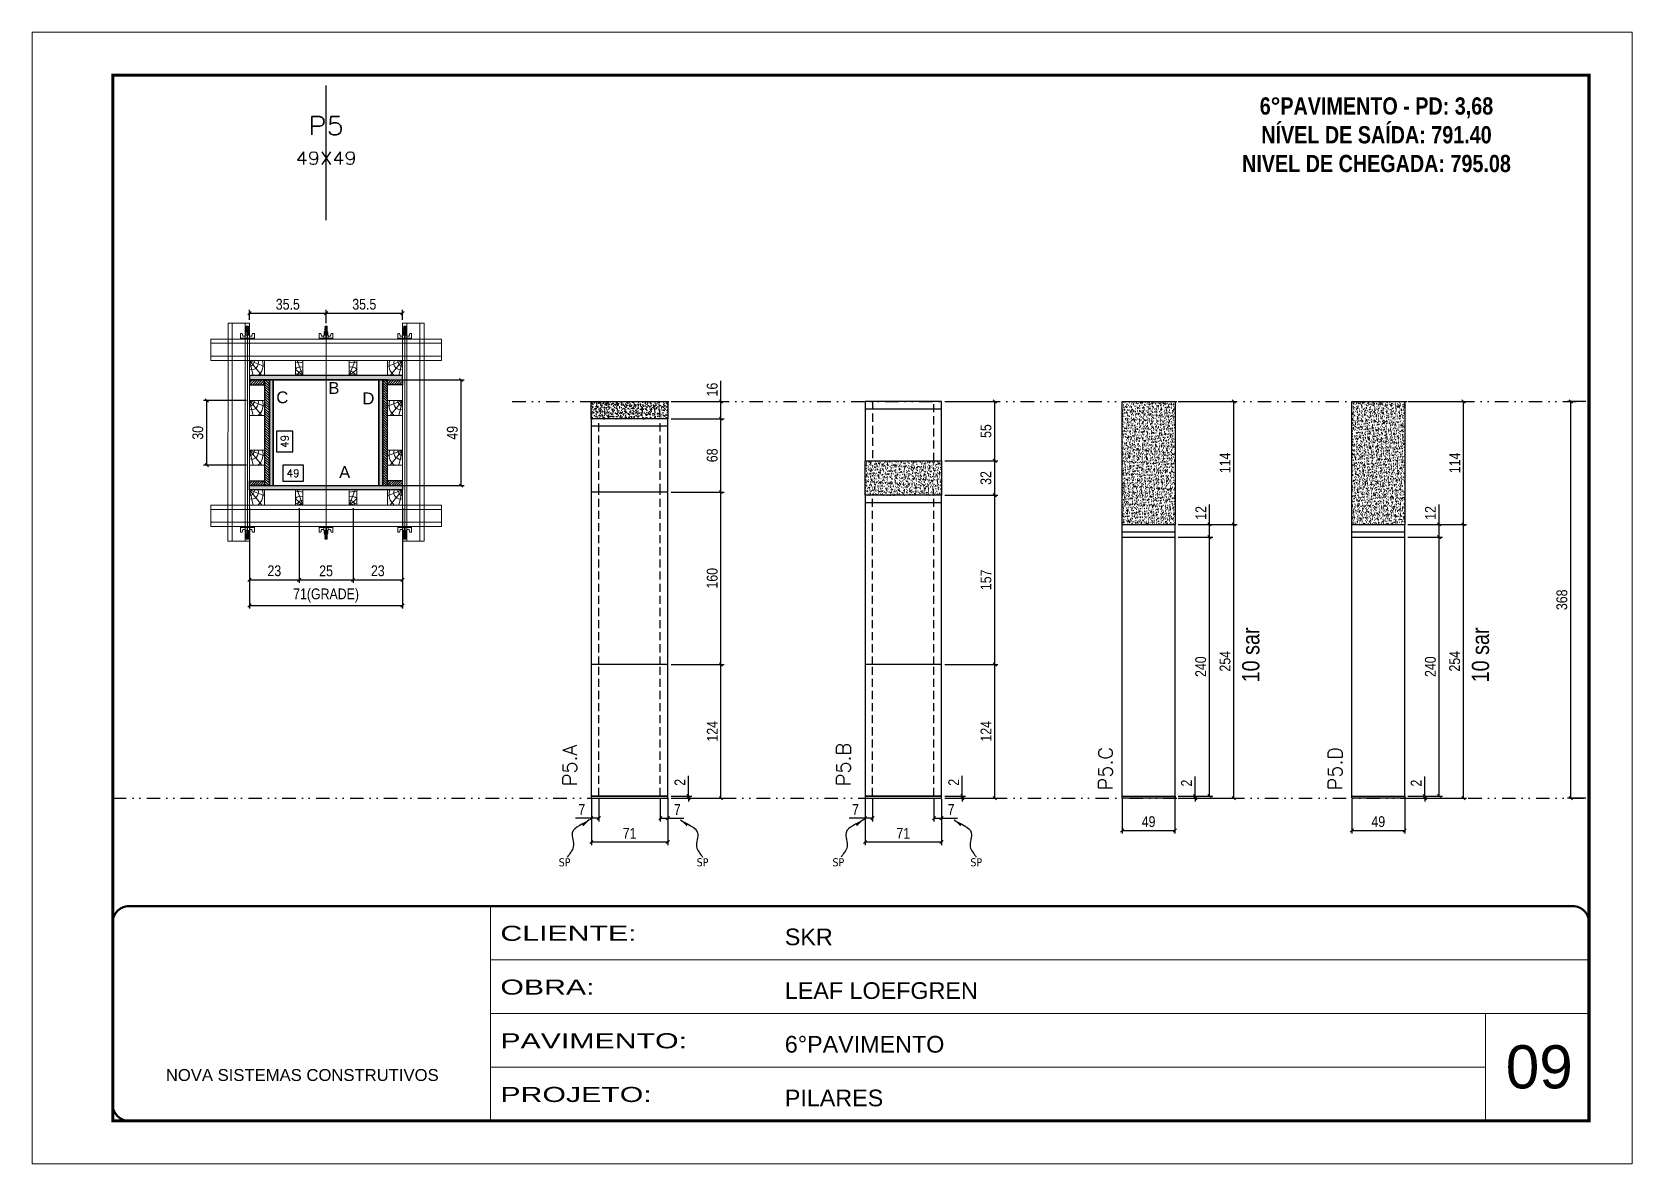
# Model space of a CAD drawing. Extents: x 14400 to 27878, y -21631 to 6985.
# Drawn here: x 14413 to 15898, y 3638 to 4688 of the extents above; entities that cross this region are included whole.
import ezdxf
from ezdxf.enums import TextEntityAlignment as Align

# ---------------------------------------------------------------- set-up
doc = ezdxf.new("R2010")
doc.units = 0
for name, pattern in [('CONTINUO', [0]), ('DASHED', [0.75, 0.5, -0.25]), ('DIVIDE2', [0.625, 0.25, -0.125, 0, -0.125, 0, -0.125]), ('HIDDEN', [0.375, 0.25, -0.125])]:
    doc.linetypes.add(name, pattern=pattern)
for name, color, linetype, lineweight in [('CARIMBO', 255, 'Continuous', 9), ('Folhas', 255, 'Continuous', 9), ('Hachura', 251, 'Continuous', 9), ('Madeira', 126, 'Continuous', 18), ('Perfil Metálico', 224, 'Continuous', 18), ('SARRAFO DE PRESSAO', 251, 'DASHED', 9), ('Texto Seção', 7, 'Continuous', 15)]:
    doc.layers.add(name, color=color, linetype=linetype, lineweight=lineweight)
for name, color, linetype in [('CHAPA', 1, 'Continuous'), ('COTA', 241, 'Continuous'), ('MEIO_PONT', 93, 'Continuous'), ('NOMENCLATURA', 7, 'Continuous'), ('Nível', 160, 'Continuous'), ('Painéis', 200, 'Continuous'), ('SARR_2.2x7', 40, 'Continuous'), ('SARRAFO', 251, 'Continuous'), ('Sarrafo de Pressão', 42, 'HIDDEN'), ('texto', 7, 'Continuous'), ('Texto de Titulo', 7, 'Continuous'), ('Texto Qtd Sarr', 242, 'Continuous'), ('TEXTO_GERAL', 7, 'Continuous')]:
    doc.layers.add(name, color=color, linetype=linetype)
doc.styles.add('ARIAL', font='arial.ttf')
doc.styles.add('ARIAL_NARROW', font='ARIALN.TTF', dxfattribs={"height": 0.2})
doc.styles.add('COTA TECNICA', font='techl___.ttf', dxfattribs={"height": 10})
doc.styles.add('COTA TECNICA 2X', font='techl___.ttf', dxfattribs={"height": 10})
doc.styles.add('COTA TECNICA-50', font='techl___.ttf', dxfattribs={"height": 10})
doc.styles.add('REGUA-120', font='ROMANS.shx', dxfattribs={"height": 15})
doc.styles.add('ROMANC', font='techb___.ttf', dxfattribs={"height": 2.5})
doc.styles.add('ROMANS', font='romans.shx')
doc.styles.get("Standard").update_dxf_attribs({"font": 'arial.ttf'})
doc.styles.add('Tecnologia', font='')
doc.styles.get('Tecnologia').set_extended_font_data('Forgotten Futurist')
doc.dimstyles.new('COTA PAINEL-50', dxfattribs={"dimtxt": 10, "dimasz": 3, "dimexe": 3, "dimexo": 3, "dimgap": 3, "dimtad": 1, "dimdec": 1, "dimzin": 12, "dimdsep": 46, "dimtxsty": 'COTA TECNICA-50', "dimblk1": 'OBLIQUE', "dimblk2": 'OBLIQUE', "dimsah": 1, "dimcen": 0.9, "dimclrd": 4, "dimclre": 4, "dimclrt": 240, "dimadec": 1, "dimazin": 3, "dimtfac": 1, "dimtdec": 1, "dimtmove": 0, "dimatfit": 3, "dimfxl": 1, "dimtolj": 1, "dimtzin": 12, "dimarcsym": 0})
doc.dimstyles.new('PAINEL', dxfattribs={"dimtxt": 10, "dimasz": 3, "dimexe": 3, "dimexo": 3, "dimgap": 3, "dimtad": 1, "dimdec": 1, "dimzin": 12, "dimdsep": 46, "dimtxsty": 'COTA TECNICA', "dimblk1": 'OBLIQUE', "dimblk2": 'OBLIQUE', "dimsah": 1, "dimcen": 0.9, "dimclrd": 4, "dimclre": 4, "dimclrt": 240, "dimadec": 1, "dimazin": 3, "dimtfac": 1, "dimtdec": 1, "dimtmove": 0, "dimatfit": 3, "dimfxl": 1, "dimtolj": 1, "dimtzin": 12, "dimarcsym": 0})
doc.dimstyles.new('SECAO PILAR', dxfattribs={"dimtxt": 10, "dimasz": 3, "dimexe": 3, "dimexo": 3, "dimgap": 3, "dimtad": 1, "dimdec": 1, "dimlfac": 0.5, "dimzin": 12, "dimdsep": 46, "dimtxsty": 'COTA TECNICA 2X', "dimblk1": 'OBLIQUE', "dimblk2": 'OBLIQUE', "dimsah": 1, "dimcen": 0.9, "dimclrd": 256, "dimclre": 256, "dimclrt": 256, "dimadec": 1, "dimazin": 3, "dimtfac": 1, "dimtdec": 1, "dimtmove": 0, "dimatfit": 3, "dimfxl": 1, "dimtolj": 1, "dimtzin": 12, "dimarcsym": 0})
doc.dimstyles.new('SECÇÃO 2', dxfattribs={"dimtxt": 7, "dimasz": 6, "dimexe": 0.18, "dimexo": 2, "dimgap": -4, "dimtad": 3, "dimdec": 1, "dimlfac": 0.5, "dimzin": 12, "dimdsep": 46, "dimtxsty": 'ROMANS', "dimblk": 'ARCHTICK', "dimcen": 0.09, "dimse1": 1, "dimse2": 1, "dimsd1": 1, "dimsd2": 1, "dimclrd": 180, "dimclre": 5, "dimclrt": 1, "dimadec": 0, "dimazin": 3, "dimtfac": 1, "dimtdec": 1, "dimtofl": 0, "dimtmove": 0, "dimatfit": 3, "dimldrblk": 'ARCHTICK', "dimfxl": 1, "dimtolj": 1, "dimtzin": 0, "dimarcsym": 0})
doc.dimstyles.get("Standard").update_dxf_attribs({"dimtxt": 0.18, "dimasz": 0.18, "dimexe": 0.18, "dimexo": 0.0625, "dimgap": 0.09, "dimtad": 0, "dimtih": 1, "dimtoh": 1, "dimdec": 4, "dimzin": 0, "dimdsep": 46, "dimtxsty": 'Standard', "dimcen": 0.09, "dimadec": 0, "dimazin": 0, "dimtfac": 1, "dimtdec": 4, "dimtofl": 0, "dimtmove": 0, "dimatfit": 3, "dimfxl": 1, "dimtolj": 1, "dimtzin": 0, "dimarcsym": 0})

msp = doc.modelspace()

# ---------------------------------------------------------------- texts
at = {"layer": 'CARIMBO', "style": 'ARIAL'}
msp.add_text('09', height=40, dxfattribs=at).set_placement((15781.33, 3707.72))
at = {"layer": 'NOMENCLATURA', "style": 'ARIAL_NARROW'}
for p in [(15552.63, 4084.3), (15765.76, 4084.3)]:
    msp.add_text('10 sar', height=16, rotation=90, dxfattribs=at).set_placement(p)
at = {"layer": 'NOMENCLATURA', "color": 2, "insert": (15661.31, 4653.64), "char_height": 16, "attachment_point": 2, "style": 'ROMANC'}
msp.add_mtext_dynamic_manual_height_columns('\\P6°PAVIMENTO - PD: 3,68\\PNÍVEL DE SAÍDA: 791.40\\PNIVEL DE CHEGADA: 795.08', width=432.3511, gutter_width=1, heights=[0], dxfattribs=at)
at = {"layer": 'texto', "color": 0, "char_height": 7.5, "attachment_point": 5}
for insert in [(14907.78, 3917.37), (15035.81, 3917.37), (15161.84, 3917.37), (15289.86, 3917.37)]:
    msp.add_mtext('{\\fTahoma|b0|i0|c0|p34;\\C4;SP}', dxfattribs=dict(at, insert=insert))
at = {"layer": 'Texto Seção', "char_height": 13, "width": 285.3299, "attachment_point": 7, "rotation": 90, "style": 'REGUA-120'}
for s, insert in [('P5.A', (14919.09, 3988.11)), ('P5.B', (15173.15, 3988.11)), ('P5.C', (15416.3, 3984.27)), ('P5.D', (15629.44, 3984.27))]:
    msp.add_mtext(s, dxfattribs=dict(at, insert=insert))
at = {"layer": 'TEXTO_GERAL', "style": 'ARIAL'}
for s, p in [('C', (14645.78, 4348.72)), ('B', (14693.66, 4357.37)), ('D', (14725.73, 4347.72)), ('A', (14703.64, 4279.4))]:
    msp.add_text(s, height=11, dxfattribs=at).set_placement(p, align=Align.MIDDLE_CENTER)

# ---------------------------------------------------------------- blocks, each defined once
blk = doc.blocks.new('9999999999')
at = {"color": 30, "linetype": 'CONTINUO'}
for p, q in [((98564.6, 34230.2), (98564.6, 34429.4)), ((98564.6, 34379.6), (99584, 34379.6)), ((98564.6, 34329.8), (99488, 34329.8)), ((99584, 34329.8), (99488, 34329.8)), ((99488, 34329.8), (99488, 34230.2)), ((98564.6, 34280), (99488, 34280))]:
    blk.add_line(p, q, dxfattribs=at)
at = {"color": 30, "linetype": 'CONTINUO', "const_width": 2}
blk.add_lwpolyline([(99584, 34230.2), (99584, 34414.4, 0.414214), (99569, 34429.4), (98229, 34429.4, 0.414214), (98214, 34414.4), (98214, 34245.2, 0.414214), (98229, 34230.2), (99584, 34230.2)], format="xyb", dxfattribs=at)
at = {"layer": 'Folhas'}
blk.add_lwpolyline([(98139, 34190.2), (99624, 34190.2), (99624, 35240.2), (98139, 35240.2)], close=True, dxfattribs=at)
at = {"layer": 'Folhas', "color": 30, "const_width": 3}
blk.add_lwpolyline([(98214, 34230.2), (99584, 34230.2), (99584, 35200.2), (98214, 35200.2)], close=True, dxfattribs=at)
at = {"color": 7, "linetype": 'Continuous', "ltscale": 5, "style": 'ARIAL'}
for s, height, p in [('SKR', 15.48, (98837.7, 34393.1)), ('LEAF LOEFGREN', 15.483, (98837.7, 34343.3)), ('6°PAVIMENTO', 15.483, (98837.7, 34293.5)), ('NOVA SISTEMAS CONSTRUTIVOS', 11.059, (98263.2, 34267.2)), ('PILARES', 15.48, (98837.7, 34243.7))]:
    blk.add_text(s, height=height, dxfattribs=at).set_placement(p)
at = {"layer": 'Folhas', "color": 7, "style": 'Tecnologia', "width": 1.5}
for s, p in [('CLIENTE:', (98573.7, 34397.2)), ('OBRA:', (98573.7, 34347.3)), ('PAVIMENTO:', (98573.7, 34297.5)), ('PROJETO:', (98573.7, 34247.7))]:
    blk.add_text(s, height=14, dxfattribs=at).set_placement(p)
blk = doc.blocks.new('_Oblique')
at = {"color": 0, "linetype": 'ByBlock', "lineweight": -2}
blk.add_line((-0.5, -0.5), (0.5, 0.5), dxfattribs=at)
blk = doc.blocks.new('*D2569')
at = {"layer": 'COTA', "color": 4, "lineweight": -2, "transparency": 16777216}
for p, q in [((15855.5, 4344.9), (15838.6, 4344.9)), ((15841.6, 3976.9), (15841.6, 4344.9)), ((15855.5, 3976.9), (15838.6, 3976.9))]:
    blk.add_line(p, q, dxfattribs=at)
at = {"layer": 'Defpoints', "color": 0, "transparency": 16777216}
for p in [(15841.6, 4344.9), (15858.5, 4344.9), (15858.5, 3976.9)]:
    blk.add_point(p, dxfattribs=at)
at = {"layer": 'COTA', "color": 4, "lineweight": -2, "transparency": 16777216, "xscale": 3, "yscale": 3, "zscale": 3}
for p, rotation in [((15841.6, 4344.9), 90), ((15841.6, 3976.9), 270)]:
    blk.add_blockref('_Oblique', p, dxfattribs=dict(at, rotation=rotation))
at = {"layer": 'COTA', "color": 240, "transparency": 16777216, "insert": (15833.4, 4160.9), "char_height": 10, "attachment_point": 5, "rotation": 90, "style": 'COTA TECNICA'}
blk.add_mtext('\\A1;368', dxfattribs=at)
blk = doc.blocks.new('titulo1')
at = {"layer": 'Defpoints', "color": 252, "linetype": 'HIDDEN', "ltscale": 2}
blk.add_line((0, 0), (0, 125), dxfattribs=at)
at = {"layer": 'Defpoints', "style": 'ROMANS', "oblique": 15}
blk.add_attdef('FOLHA', text='', height=10, dxfattribs=at).set_placement((0, 15.6), align=Align.MIDDLE_CENTER)
at = {"layer": 'Texto Qtd Sarr', "color": 3, "style": 'ROMANS', "oblique": 15}
for tag, height, p in [('TITULO', 17, (0, 71.4)), ('SEÇÃO', 12, (0, 41.5))]:
    blk.add_attdef(tag, text='', height=height, dxfattribs=at).set_placement(p, align=Align.MIDDLE_CENTER)
blk = doc.blocks.new('*D2570')
at = {"layer": 'COTA', "color": 180, "lineweight": -2, "transparency": 16777216}
for p, q in [((14665.3, 4285.8), (14646.3, 4285.8)), ((14646.3, 4285.8), (14646.3, 4270.8)), ((14665.3, 4270.8), (14665.3, 4285.8)), ((14646.3, 4270.8), (14665.3, 4270.8))]:
    blk.add_line(p, q, dxfattribs=at)
at = {"layer": 'Defpoints', "color": 0, "transparency": 16777216}
for p in [(14637.4, 4266.8), (14735.4, 4266.8), (14735.4, 4266.8)]:
    blk.add_point(p, dxfattribs=at)
at = {"layer": 'COTA', "color": 1, "transparency": 16777216, "insert": (14655.8, 4278.3), "char_height": 7, "attachment_point": 5, "style": 'ROMANS'}
blk.add_mtext('\\A1;49', dxfattribs=at)
blk = doc.blocks.new('_ArchTick')
at = {"color": 0, "linetype": 'ByBlock', "const_width": 0.15}
blk.add_lwpolyline([(-0.5, -0.5), (0.5, 0.5)], dxfattribs=at)
blk = doc.blocks.new('*D2571')
at = {"layer": 'COTA', "color": 180, "lineweight": -2, "transparency": 16777216}
for p, q in [((14655.5, 4317.3), (14640.5, 4317.3)), ((14640.5, 4317.3), (14640.5, 4298.3)), ((14655.5, 4298.3), (14655.5, 4317.3)), ((14640.5, 4298.3), (14655.5, 4298.3))]:
    blk.add_line(p, q, dxfattribs=at)
at = {"layer": 'Defpoints', "color": 0, "transparency": 16777216}
for p in [(14637.4, 4364.8), (14659.5, 4364.8), (14637.4, 4266.8)]:
    blk.add_point(p, dxfattribs=at)
at = {"layer": 'COTA', "color": 1, "transparency": 16777216, "insert": (14648, 4307.8), "char_height": 7, "attachment_point": 5, "rotation": 90, "style": 'ROMANS'}
blk.add_mtext('\\A1;49', dxfattribs=at)
blk = doc.blocks.new('*D2575')
at = {"layer": 'COTA', "lineweight": -2, "transparency": 16777216}
for p, q in [((14742, 4364.8), (14814.7, 4364.8)), ((14811.7, 4266.8), (14811.7, 4364.8)), ((14742, 4266.8), (14814.7, 4266.8))]:
    blk.add_line(p, q, dxfattribs=at)
at = {"layer": 'Defpoints', "color": 0, "transparency": 16777216}
for p in [(14739, 4364.8), (14811.7, 4364.8), (14739, 4266.8)]:
    blk.add_point(p, dxfattribs=at)
at = {"layer": 'COTA', "lineweight": -2, "transparency": 16777216, "xscale": 3, "yscale": 3, "zscale": 3}
for p, rotation in [((14811.7, 4364.8), 90), ((14811.7, 4266.8), 270)]:
    blk.add_blockref('_Oblique', p, dxfattribs=dict(at, rotation=rotation))
at = {"layer": 'COTA', "transparency": 16777216, "insert": (14803.6, 4315.8), "char_height": 10, "attachment_point": 5, "rotation": 90, "style": 'COTA TECNICA 2X'}
blk.add_mtext('\\A1;49', dxfattribs=at)
blk = doc.blocks.new('*D2572')
at = {"layer": 'COTA', "lineweight": -2, "transparency": 16777216}
for p, q in [((14615.4, 4245.8), (14615.4, 4152.7)), ((14757.4, 4245.8), (14757.4, 4152.7)), ((14615.4, 4155.7), (14757.4, 4155.7))]:
    blk.add_line(p, q, dxfattribs=at)
at = {"layer": 'Defpoints', "color": 0, "transparency": 16777216}
for p in [(14615.4, 4248.8), (14757.4, 4248.8), (14757.4, 4155.7)]:
    blk.add_point(p, dxfattribs=at)
at = {"layer": 'COTA', "lineweight": -2, "transparency": 16777216, "xscale": 3, "yscale": 3, "zscale": 3, "rotation": 180}
blk.add_blockref('_Oblique', (14615.4, 4155.7), dxfattribs=at)
at = {"layer": 'COTA', "lineweight": -2, "transparency": 16777216, "xscale": 3, "yscale": 3, "zscale": 3}
blk.add_blockref('_Oblique', (14757.4, 4155.7), dxfattribs=at)
at = {"layer": 'COTA', "transparency": 16777216, "insert": (14686.4, 4164.9), "char_height": 10, "attachment_point": 5, "style": 'COTA TECNICA 2X'}
blk.add_mtext('\\A1;71(GRADE)', dxfattribs=at)
blk = doc.blocks.new('*D2573')
at = {"layer": 'COTA', "lineweight": -2, "transparency": 16777216}
for p, q in [((14711.4, 4245.8), (14711.4, 4176.5)), ((14757.4, 4245.8), (14757.4, 4176.5)), ((14711.4, 4179.5), (14757.4, 4179.5))]:
    blk.add_line(p, q, dxfattribs=at)
at = {"layer": 'Defpoints', "color": 0, "transparency": 16777216}
for p in [(14711.4, 4248.8), (14757.4, 4248.8), (14757.4, 4179.5)]:
    blk.add_point(p, dxfattribs=at)
at = {"layer": 'COTA', "lineweight": -2, "transparency": 16777216, "xscale": 3, "yscale": 3, "zscale": 3, "rotation": 180}
blk.add_blockref('_Oblique', (14711.4, 4179.5), dxfattribs=at)
at = {"layer": 'COTA', "lineweight": -2, "transparency": 16777216, "xscale": 3, "yscale": 3, "zscale": 3}
blk.add_blockref('_Oblique', (14757.4, 4179.5), dxfattribs=at)
at = {"layer": 'COTA', "transparency": 16777216, "insert": (14734.4, 4187.8), "char_height": 10, "attachment_point": 5, "style": 'COTA TECNICA 2X'}
blk.add_mtext('\\A1;23', dxfattribs=at)
blk = doc.blocks.new('*D2574')
at = {"layer": 'COTA', "lineweight": -2, "transparency": 16777216}
for p, q in [((14615.4, 4245.8), (14615.4, 4176.5)), ((14661.4, 4245.8), (14661.4, 4176.5)), ((14615.4, 4179.5), (14661.4, 4179.5))]:
    blk.add_line(p, q, dxfattribs=at)
at = {"layer": 'Defpoints', "color": 0, "transparency": 16777216}
for p in [(14615.4, 4248.8), (14661.4, 4248.8), (14661.4, 4179.5)]:
    blk.add_point(p, dxfattribs=at)
at = {"layer": 'COTA', "lineweight": -2, "transparency": 16777216, "xscale": 3, "yscale": 3, "zscale": 3, "rotation": 180}
blk.add_blockref('_Oblique', (14615.4, 4179.5), dxfattribs=at)
at = {"layer": 'COTA', "lineweight": -2, "transparency": 16777216, "xscale": 3, "yscale": 3, "zscale": 3}
blk.add_blockref('_Oblique', (14661.4, 4179.5), dxfattribs=at)
at = {"layer": 'COTA', "transparency": 16777216, "insert": (14638.4, 4187.8), "char_height": 10, "attachment_point": 5, "style": 'COTA TECNICA 2X'}
blk.add_mtext('\\A1;23', dxfattribs=at)
blk = doc.blocks.new('C')
at = {"layer": 'Hachura', "color": 0}
for p, q in [((0, 3.22), (0, -3.22)), ((0.45, 3.22), (0, 3.22)), ((0.46, 3.16), (0, 3.16)), ((0.46, 3.05), (0, 3.05)), ((0.46, 2.88), (0, 2.88)), ((0, 2.75), (0, -1.16)), ((0.46, 2.65), (0, 2.65)), ((0.46, 2.23), (0, 2.23)), ((0.46, 1.51), (0, 1.51)), ((0.39, 0.49), (0.17, 0.49)), ((0.45, -3.23), (0.45, 3.22)), ((0.45, 3.22), (2.58, 3.22)), ((1.74, 0.97), (0.45, 0.97)), ((1.45, 0.1), (0.45, 0.1)), ((1.35, 1.94), (1.35, 0.96)), ((2.58, 2.39), (1.47, 2.09)), ((1.74, -0.97), (1.74, 0.97)), ((1.74, 0.97), (1.74, 0.84)), ((1.74, 0.97), (1.74, 0.84)), ((1.74, 0.84), (3.35, 0.84)), ((3.35, 0.45), (1.74, 0.45)), ((2.58, 3.22), (2.58, 2.39)), ((3.32, 0.84), (3.32, -0.84)), ((3.35, 0.84), (3.35, -0.84)), ((3.68, 0.45), (3.35, 0.45)), ((3.84, -0.52), (3.35, 0.45)), ((3.35, 0.06), (3.67, -0.57)), ((3.68, 0.45), (4.16, -0.52)), ((3.72, 0.5), (4.25, -0.57)), ((4.37, -0.55), (3.83, 0.53)), ((4.15, 0.45), (3.93, 0.45)), ((4.42, -0.52), (3.93, 0.45)), ((4.15, 0.45), (4.26, 0.45)), ((4.26, 0.45), (4.74, -0.52)), ((4.3, 0.5), (4.83, -0.57)), ((4.95, -0.55), (4.41, 0.53)), ((4.51, 0.45), (4.84, 0.45)), ((5, -0.52), (4.51, 0.45)), ((4.84, 0.45), (5.32, -0.52)), ((4.88, 0.5), (5.41, -0.57)), ((5.53, -0.55), (4.99, 0.53)), ((5.58, -0.52), (5.09, 0.45)), ((5.42, 0.45), (5.09, 0.45)), ((5.58, -0.52), (5.09, 0.45)), ((5.42, 0.45), (5.74, -0.19)), ((5.46, 0.5), (5.74, -0.07)), ((5.74, 0.19), (5.57, 0.53)), ((5.74, 0.32), (5.68, 0.45)), ((5.68, 0.45), (5.74, 0.45)), ((5.74, 0.45), (5.9, 0.29)), ((5.74, 0.45), (5.74, -0.52)), ((5.9, -0.36), (5.9, 0.29)), ((0.45, 0), (0, 0)), ((0.46, -1.52), (0, -1.52)), ((0.46, -2.23), (0, -2.23)), ((0.46, -2.65), (0, -2.65)), ((0.46, -2.88), (0, -2.88)), ((0.46, -3.05), (0, -3.05)), ((0.46, -3.16), (0, -3.16)), ((0, -3.22), (2.57, -3.22)), ((0.08, -0.48), (0.29, -0.48)), ((0.29, -0.48), (0.4, -0.48)), ((0.45, 0), (0.45, -0.97)), ((0.45, -0.16), (1.45, -0.16)), ((0.45, -0.65), (0.45, -0.32)), ((0.45, -3.23), (0.45, -0.65)), ((0.45, -0.97), (1.74, -0.97)), ((1.35, -1.94), (1.35, -0.97)), ((2.58, -2.39), (1.47, -2.1)), ((3.35, -0.32), (1.74, -0.32)), ((3.35, -0.84), (1.74, -0.84)), ((2.58, -3.23), (2.58, -2.39)), ((3.35, -0.07), (3.58, -0.52)), ((3.35, -0.52), (3.58, -0.52)), ((3.84, -0.52), (4.16, -0.52)), ((4.42, -0.52), (4.74, -0.52)), ((4.63, -0.52), (4.74, -0.52)), ((5, -0.52), (5.32, -0.52)), ((5.58, -0.52), (5.74, -0.52)), ((5.74, -0.52), (5.9, -0.36)), ((5.74, -0.52), (5.74, -0.52))]:
    blk.add_line(p, q, dxfattribs=at)
for centre, radius, start, end in [((1.52, 1.94), 0.161, 104.74356, 180), ((1.44, -0.03), 0.129, 272.69497, 87.30503), ((3.81, 0.39), 0.143, 25.56881, 154.43119), ((4.39, 0.39), 0.143, 25.56881, 154.43119), ((4.97, 0.39), 0.143, 25.56881, 154.43119), ((5.55, 0.39), 0.143, 25.56881, 154.43119), ((0.17, -0.37), 0.174, 221.74404, 317.85924), ((1.52, -1.94), 0.161, 180, 255.25644), ((3.71, -0.4), 0.174, 222.14076, 318.25596), ((4.29, -0.4), 0.174, 222.14076, 318.25596), ((4.87, -0.4), 0.174, 222.14076, 318.25596), ((5.45, -0.4), 0.174, 222.14076, 318.25596), ((5.61, -0.4), 0.174, 317.85924, 318.25596)]:
    blk.add_arc(centre, radius, start, end, dxfattribs=at)
blk = doc.blocks.new('PONTALETE')
at = {"layer": 'Madeira'}
for q in [(2.71, 7), (7, 5.76), (7, 1.74)]:
    blk.add_line((0, 0), q, dxfattribs=at)
blk.add_lwpolyline([(0, 0), (7, 0), (7, 7), (0, 7)], close=True, dxfattribs=at)
for centre, radius, start, end in [((2.04, 0.06), 6.23, 37.28179, 109.09128), ((1.09, 0.9), 3.19, 343.60304, 109.98471), ((-0.21, -0.78), 3.09, 14.63219, 86.0383)]:
    blk.add_arc(centre, radius, start, end, dxfattribs=at)
blk = doc.blocks.new('MEIO PONTALETE')
at = {"layer": 'Madeira'}
for q in [(2.71, 7), (3.5, 2.88), (3.5, 0.87)]:
    blk.add_line((0, 0), q, dxfattribs=at)
blk.add_lwpolyline([(0, 0), (3.5, 0), (3.5, 7), (0, 7)], close=True, dxfattribs=at)
for centre, radius, start, end in [((2.04, 0.06), 6.23, 76.44987, 109.09128), ((1.09, 0.9), 3.19, 40.90626, 109.98471), ((-0.21, -0.78), 3.09, 14.63219, 86.0383)]:
    blk.add_arc(centre, radius, start, end, dxfattribs=at)
blk = doc.blocks.new('*D2576')
at = {"layer": 'COTA', "lineweight": -2, "transparency": 16777216}
for p, q in [((14661.4, 4245.8), (14661.4, 4176.5)), ((14711.4, 4245.8), (14711.4, 4176.5)), ((14661.4, 4179.5), (14711.4, 4179.5))]:
    blk.add_line(p, q, dxfattribs=at)
at = {"layer": 'Defpoints', "color": 0, "transparency": 16777216}
for p in [(14661.4, 4248.8), (14711.4, 4248.8), (14711.4, 4179.5)]:
    blk.add_point(p, dxfattribs=at)
at = {"layer": 'COTA', "lineweight": -2, "transparency": 16777216, "xscale": 3, "yscale": 3, "zscale": 3, "rotation": 180}
blk.add_blockref('_Oblique', (14661.4, 4179.5), dxfattribs=at)
at = {"layer": 'COTA', "lineweight": -2, "transparency": 16777216, "xscale": 3, "yscale": 3, "zscale": 3}
blk.add_blockref('_Oblique', (14711.4, 4179.5), dxfattribs=at)
at = {"layer": 'COTA', "transparency": 16777216, "insert": (14686.4, 4187.7), "char_height": 10, "attachment_point": 5, "style": 'COTA TECNICA 2X'}
blk.add_mtext('\\A1;25', dxfattribs=at)
blk = doc.blocks.new('*D2577')
at = {"layer": 'COTA', "lineweight": -2, "transparency": 16777216}
for p, q in [((14615.4, 4420.5), (14615.4, 4429.8)), ((14615.4, 4426.8), (14686.5, 4426.8)), ((14686.5, 4417.6), (14686.5, 4429.8))]:
    blk.add_line(p, q, dxfattribs=at)
at = {"layer": 'Defpoints', "color": 0, "transparency": 16777216}
for p in [(14686.5, 4426.8), (14615.4, 4417.5), (14686.5, 4414.6)]:
    blk.add_point(p, dxfattribs=at)
at = {"layer": 'COTA', "lineweight": -2, "transparency": 16777216, "xscale": 3, "yscale": 3, "zscale": 3, "rotation": 180}
blk.add_blockref('_Oblique', (14615.4, 4426.8), dxfattribs=at)
at = {"layer": 'COTA', "lineweight": -2, "transparency": 16777216, "xscale": 3, "yscale": 3, "zscale": 3}
blk.add_blockref('_Oblique', (14686.5, 4426.8), dxfattribs=at)
at = {"layer": 'COTA', "transparency": 16777216, "insert": (14650.9, 4435), "char_height": 10, "attachment_point": 5, "style": 'COTA TECNICA 2X'}
blk.add_mtext('\\A1;35.5', dxfattribs=at)
blk = doc.blocks.new('*D2578')
at = {"layer": 'COTA', "lineweight": -2, "transparency": 16777216}
for p, q in [((14686.5, 4417.6), (14686.5, 4429.8)), ((14686.5, 4426.8), (14757.4, 4426.8)), ((14757.4, 4420.5), (14757.4, 4429.8))]:
    blk.add_line(p, q, dxfattribs=at)
at = {"layer": 'Defpoints', "color": 0, "transparency": 16777216}
for p in [(14757.4, 4426.8), (14686.5, 4414.6), (14757.4, 4417.5)]:
    blk.add_point(p, dxfattribs=at)
at = {"layer": 'COTA', "lineweight": -2, "transparency": 16777216, "xscale": 3, "yscale": 3, "zscale": 3, "rotation": 180}
blk.add_blockref('_Oblique', (14686.5, 4426.8), dxfattribs=at)
at = {"layer": 'COTA', "lineweight": -2, "transparency": 16777216, "xscale": 3, "yscale": 3, "zscale": 3}
blk.add_blockref('_Oblique', (14757.4, 4426.8), dxfattribs=at)
at = {"layer": 'COTA', "transparency": 16777216, "insert": (14721.9, 4435), "char_height": 10, "attachment_point": 5, "style": 'COTA TECNICA 2X'}
blk.add_mtext('\\A1;35.5', dxfattribs=at)
blk = doc.blocks.new('*D2579')
at = {"layer": 'COTA', "lineweight": -2, "transparency": 16777216}
for p, q in [((14612.4, 4345.8), (14572.7, 4345.8)), ((14575.7, 4285.8), (14575.7, 4345.8)), ((14612.4, 4285.8), (14572.7, 4285.8))]:
    blk.add_line(p, q, dxfattribs=at)
at = {"layer": 'Defpoints', "color": 0, "transparency": 16777216}
for p in [(14575.7, 4345.8), (14615.4, 4345.8), (14615.4, 4285.8)]:
    blk.add_point(p, dxfattribs=at)
at = {"layer": 'COTA', "lineweight": -2, "transparency": 16777216, "xscale": 3, "yscale": 3, "zscale": 3}
for p, rotation in [((14575.7, 4345.8), 90), ((14575.7, 4285.8), 270)]:
    blk.add_blockref('_Oblique', p, dxfattribs=dict(at, rotation=rotation))
at = {"layer": 'COTA', "transparency": 16777216, "insert": (14567.4, 4315.8), "char_height": 10, "attachment_point": 5, "rotation": 90, "style": 'COTA TECNICA 2X'}
blk.add_mtext('\\A1;30', dxfattribs=at)
blk = doc.blocks.new('*D2583')
at = {"layer": 'COTA', "color": 4, "lineweight": -2, "transparency": 16777216}
for p, q in [((14932.6, 3975.9), (14932.6, 3933.2)), ((15003.6, 3975.9), (15003.6, 3933.2)), ((15003.6, 3936.2), (14932.6, 3936.2))]:
    blk.add_line(p, q, dxfattribs=at)
at = {"layer": 'Defpoints', "color": 0, "transparency": 16777216}
for p in [(14932.6, 3978.9), (15003.6, 3978.9), (14932.6, 3936.2)]:
    blk.add_point(p, dxfattribs=at)
at = {"layer": 'COTA', "color": 4, "lineweight": -2, "transparency": 16777216, "xscale": 3, "yscale": 3, "zscale": 3, "rotation": 180}
blk.add_blockref('_Oblique', (14932.6, 3936.2), dxfattribs=at)
at = {"layer": 'COTA', "color": 4, "lineweight": -2, "transparency": 16777216, "xscale": 3, "yscale": 3, "zscale": 3}
blk.add_blockref('_Oblique', (15003.6, 3936.2), dxfattribs=at)
at = {"layer": 'COTA', "color": 240, "transparency": 16777216, "insert": (14968.1, 3944.3), "char_height": 10, "attachment_point": 5, "style": 'COTA TECNICA'}
blk.add_mtext('\\A1;71', dxfattribs=at)
blk = doc.blocks.new('*D2580')
at = {"layer": 'COTA', "color": 4, "lineweight": -2, "transparency": 16777216}
for p, q in [((14996.6, 3975.9), (14996.6, 3955.4)), ((15003.6, 3973.9), (15003.6, 3955.4)), ((14996.6, 3958.4), (15003.6, 3958.4)), ((15003.6, 3958.4), (15018.3, 3958.4))]:
    blk.add_line(p, q, dxfattribs=at)
at = {"layer": 'Defpoints', "color": 0, "transparency": 16777216}
for p in [(14996.6, 3978.9), (15003.6, 3976.9), (15003.6, 3958.4)]:
    blk.add_point(p, dxfattribs=at)
at = {"layer": 'COTA', "color": 4, "lineweight": -2, "transparency": 16777216, "xscale": 3, "yscale": 3, "zscale": 3, "rotation": 180}
blk.add_blockref('_Oblique', (14996.6, 3958.4), dxfattribs=at)
at = {"layer": 'COTA', "color": 4, "lineweight": -2, "transparency": 16777216, "xscale": 3, "yscale": 3, "zscale": 3}
blk.add_blockref('_Oblique', (15003.6, 3958.4), dxfattribs=at)
at = {"layer": 'COTA', "color": 240, "transparency": 16777216, "insert": (15012.4, 3966.4), "char_height": 10, "attachment_point": 5, "style": 'COTA TECNICA-50'}
blk.add_mtext('\\A1;7', dxfattribs=at)
blk = doc.blocks.new('*D2581')
at = {"layer": 'COTA', "color": 4, "lineweight": -2, "transparency": 16777216}
for p, q in [((14932.6, 3973.9), (14932.6, 3955.4)), ((14939.6, 3975.9), (14939.6, 3955.4)), ((14932.6, 3958.4), (14917.8, 3958.4)), ((14939.6, 3958.4), (14932.6, 3958.4))]:
    blk.add_line(p, q, dxfattribs=at)
at = {"layer": 'Defpoints', "color": 0, "transparency": 16777216}
for p in [(14932.6, 3976.9), (14939.6, 3978.9), (14932.6, 3958.4)]:
    blk.add_point(p, dxfattribs=at)
at = {"layer": 'COTA', "color": 4, "lineweight": -2, "transparency": 16777216, "xscale": 3, "yscale": 3, "zscale": 3, "rotation": 180}
blk.add_blockref('_Oblique', (14932.6, 3958.4), dxfattribs=at)
at = {"layer": 'COTA', "color": 4, "lineweight": -2, "transparency": 16777216, "xscale": 3, "yscale": 3, "zscale": 3}
blk.add_blockref('_Oblique', (14939.6, 3958.4), dxfattribs=at)
at = {"layer": 'COTA', "color": 240, "transparency": 16777216, "insert": (14923.7, 3966.4), "char_height": 10, "attachment_point": 5, "style": 'COTA TECNICA-50'}
blk.add_mtext('\\A1;7', dxfattribs=at)
blk = doc.blocks.new('*D2584')
at = {"layer": 'COTA', "color": 4, "linetype": 'ByBlock', "lineweight": -2, "transparency": 16777216}
for p, q in [((15006.6, 4100.9), (15055.9, 4100.9)), ((15052.9, 3976.9), (15052.9, 4100.9)), ((15006.6, 3976.9), (15055.9, 3976.9))]:
    blk.add_line(p, q, dxfattribs=at)
at = {"layer": 'Defpoints', "color": 0, "linetype": 'ByBlock', "transparency": 16777216}
for p in [(15003.6, 4100.9), (15052.9, 4100.9), (15003.6, 3976.9)]:
    blk.add_point(p, dxfattribs=at)
at = {"layer": 'COTA', "color": 4, "linetype": 'ByBlock', "lineweight": -2, "transparency": 16777216, "xscale": 3, "yscale": 3, "zscale": 3}
for p, rotation in [((15052.9, 4100.9), 90), ((15052.9, 3976.9), 270)]:
    blk.add_blockref('_Oblique', p, dxfattribs=dict(at, rotation=rotation))
at = {"layer": 'COTA', "color": 240, "linetype": 'ByBlock', "transparency": 16777216, "insert": (15044.9, 4038.9), "char_height": 10, "attachment_point": 5, "rotation": 90, "style": 'COTA TECNICA'}
blk.add_mtext('\\A1;124', dxfattribs=at)
blk = doc.blocks.new('*D2582')
at = {"layer": 'COTA', "color": 4, "lineweight": -2, "transparency": 16777216}
for p, q in [((15022.8, 3978.9), (15022.8, 3997.7)), ((15006.6, 3978.9), (15025.8, 3978.9)), ((15006.6, 3976.9), (15025.8, 3976.9)), ((15022.8, 3976.9), (15022.8, 3978.9)), ((15022.8, 3976.9), (15022.8, 3973.9))]:
    blk.add_line(p, q, dxfattribs=at)
at = {"layer": 'Defpoints', "color": 0, "transparency": 16777216}
for p in [(15003.6, 3978.9), (15003.6, 3976.9), (15022.8, 3976.9)]:
    blk.add_point(p, dxfattribs=at)
at = {"layer": 'COTA', "color": 4, "lineweight": -2, "transparency": 16777216, "xscale": 3, "yscale": 3, "zscale": 3}
for p, rotation in [((15022.8, 3978.9), 270), ((15022.8, 3976.9), 90)]:
    blk.add_blockref('_Oblique', p, dxfattribs=dict(at, rotation=rotation))
at = {"layer": 'COTA', "color": 240, "transparency": 16777216, "insert": (15014.8, 3991.6), "char_height": 10, "attachment_point": 5, "rotation": 90, "style": 'COTA TECNICA-50'}
blk.add_mtext('\\A1;2', dxfattribs=at)
blk = doc.blocks.new('*D2585')
at = {"layer": 'COTA', "color": 4, "linetype": 'ByBlock', "lineweight": -2, "transparency": 16777216}
for p, q in [((15006.6, 4100.9), (15055.9, 4100.9)), ((15052.9, 3976.9), (15052.9, 4100.9)), ((15006.6, 3976.9), (15055.9, 3976.9))]:
    blk.add_line(p, q, dxfattribs=at)
at = {"layer": 'Defpoints', "color": 0, "linetype": 'ByBlock', "transparency": 16777216}
for p in [(15003.6, 4100.9), (15052.9, 4100.9), (15003.6, 3976.9)]:
    blk.add_point(p, dxfattribs=at)
at = {"layer": 'COTA', "color": 4, "linetype": 'ByBlock', "lineweight": -2, "transparency": 16777216, "xscale": 3, "yscale": 3, "zscale": 3}
for p, rotation in [((15052.9, 4100.9), 90), ((15052.9, 3976.9), 270)]:
    blk.add_blockref('_Oblique', p, dxfattribs=dict(at, rotation=rotation))
at = {"layer": 'COTA', "color": 240, "linetype": 'ByBlock', "transparency": 16777216, "insert": (15044.9, 4038.9), "char_height": 10, "attachment_point": 5, "rotation": 90, "style": 'COTA TECNICA'}
blk.add_mtext('\\A1;124', dxfattribs=at)
blk = doc.blocks.new('*D2586')
at = {"layer": 'COTA', "color": 4, "lineweight": -2, "transparency": 16777216}
for p, q in [((15006.6, 4260.9), (15055.9, 4260.9)), ((15052.9, 4100.9), (15052.9, 4260.9)), ((15006.6, 4100.9), (15055.9, 4100.9))]:
    blk.add_line(p, q, dxfattribs=at)
at = {"layer": 'Defpoints', "color": 0, "transparency": 16777216}
for p in [(15003.6, 4260.9), (15052.9, 4260.9), (15003.6, 4100.9)]:
    blk.add_point(p, dxfattribs=at)
at = {"layer": 'COTA', "color": 4, "lineweight": -2, "transparency": 16777216, "xscale": 3, "yscale": 3, "zscale": 3}
for p, rotation in [((15052.9, 4260.9), 90), ((15052.9, 4100.9), 270)]:
    blk.add_blockref('_Oblique', p, dxfattribs=dict(at, rotation=rotation))
at = {"layer": 'COTA', "color": 240, "transparency": 16777216, "insert": (15044.8, 4180.9), "char_height": 10, "attachment_point": 5, "rotation": 90, "style": 'COTA TECNICA-50'}
blk.add_mtext('\\A1;160', dxfattribs=at)
blk = doc.blocks.new('*D2587')
at = {"layer": 'COTA', "color": 4, "lineweight": -2, "transparency": 16777216}
for p, q in [((15006.6, 4328.9), (15055.9, 4328.9)), ((15052.9, 4260.9), (15052.9, 4328.9)), ((15006.6, 4260.9), (15055.9, 4260.9))]:
    blk.add_line(p, q, dxfattribs=at)
at = {"layer": 'Defpoints', "color": 0, "transparency": 16777216}
for p in [(15003.6, 4328.9), (15052.9, 4328.9), (15003.6, 4260.9)]:
    blk.add_point(p, dxfattribs=at)
at = {"layer": 'COTA', "color": 4, "lineweight": -2, "transparency": 16777216, "xscale": 3, "yscale": 3, "zscale": 3}
for p, rotation in [((15052.9, 4328.9), 90), ((15052.9, 4260.9), 270)]:
    blk.add_blockref('_Oblique', p, dxfattribs=dict(at, rotation=rotation))
at = {"layer": 'COTA', "color": 240, "transparency": 16777216, "insert": (15044.8, 4294.9), "char_height": 10, "attachment_point": 5, "rotation": 90, "style": 'COTA TECNICA'}
blk.add_mtext('\\A1;68', dxfattribs=at)
blk = doc.blocks.new('*D2588')
at = {"layer": 'COTA', "color": 4, "lineweight": -2, "transparency": 16777216}
for p, q in [((15052.9, 4344.9), (15052.9, 4363.9)), ((15006.6, 4344.9), (15055.9, 4344.9)), ((15052.9, 4328.9), (15052.9, 4344.9)), ((15006.6, 4328.9), (15055.9, 4328.9))]:
    blk.add_line(p, q, dxfattribs=at)
at = {"layer": 'Defpoints', "color": 0, "transparency": 16777216}
for p in [(15003.6, 4344.9), (15052.9, 4344.9), (15003.6, 4328.9)]:
    blk.add_point(p, dxfattribs=at)
at = {"layer": 'COTA', "color": 4, "lineweight": -2, "transparency": 16777216, "xscale": 3, "yscale": 3, "zscale": 3}
for p, rotation in [((15052.9, 4344.9), 90), ((15052.9, 4328.9), 270)]:
    blk.add_blockref('_Oblique', p, dxfattribs=dict(at, rotation=rotation))
at = {"layer": 'COTA', "color": 240, "transparency": 16777216, "insert": (15044.8, 4355.9), "char_height": 10, "attachment_point": 5, "rotation": 90, "style": 'COTA TECNICA'}
blk.add_mtext('\\A1;16', dxfattribs=at)
blk = doc.blocks.new('*D2589')
at = {"layer": 'COTA', "color": 4, "lineweight": -2, "transparency": 16777216}
for p, q in [((15186.6, 3975.9), (15186.6, 3933.2)), ((15257.6, 3975.9), (15257.6, 3933.2)), ((15257.6, 3936.2), (15186.6, 3936.2))]:
    blk.add_line(p, q, dxfattribs=at)
at = {"layer": 'Defpoints', "color": 0, "transparency": 16777216}
for p in [(15186.6, 3978.9), (15257.6, 3978.9), (15186.6, 3936.2)]:
    blk.add_point(p, dxfattribs=at)
at = {"layer": 'COTA', "color": 4, "lineweight": -2, "transparency": 16777216, "xscale": 3, "yscale": 3, "zscale": 3, "rotation": 180}
blk.add_blockref('_Oblique', (15186.6, 3936.2), dxfattribs=at)
at = {"layer": 'COTA', "color": 4, "lineweight": -2, "transparency": 16777216, "xscale": 3, "yscale": 3, "zscale": 3}
blk.add_blockref('_Oblique', (15257.6, 3936.2), dxfattribs=at)
at = {"layer": 'COTA', "color": 240, "transparency": 16777216, "insert": (15222.1, 3944.3), "char_height": 10, "attachment_point": 5, "style": 'COTA TECNICA'}
blk.add_mtext('\\A1;71', dxfattribs=at)
blk = doc.blocks.new('*D2590')
at = {"layer": 'COTA', "color": 4, "lineweight": -2, "transparency": 16777216}
for p, q in [((15250.6, 3975.9), (15250.6, 3955.4)), ((15257.6, 3973.9), (15257.6, 3955.4)), ((15250.6, 3958.4), (15257.6, 3958.4)), ((15257.6, 3958.4), (15272.3, 3958.4))]:
    blk.add_line(p, q, dxfattribs=at)
at = {"layer": 'Defpoints', "color": 0, "transparency": 16777216}
for p in [(15250.6, 3978.9), (15257.6, 3976.9), (15257.6, 3958.4)]:
    blk.add_point(p, dxfattribs=at)
at = {"layer": 'COTA', "color": 4, "lineweight": -2, "transparency": 16777216, "xscale": 3, "yscale": 3, "zscale": 3, "rotation": 180}
blk.add_blockref('_Oblique', (15250.6, 3958.4), dxfattribs=at)
at = {"layer": 'COTA', "color": 4, "lineweight": -2, "transparency": 16777216, "xscale": 3, "yscale": 3, "zscale": 3}
blk.add_blockref('_Oblique', (15257.6, 3958.4), dxfattribs=at)
at = {"layer": 'COTA', "color": 240, "transparency": 16777216, "insert": (15266.5, 3966.4), "char_height": 10, "attachment_point": 5, "style": 'COTA TECNICA-50'}
blk.add_mtext('\\A1;7', dxfattribs=at)
blk = doc.blocks.new('*D2591')
at = {"layer": 'COTA', "color": 4, "lineweight": -2, "transparency": 16777216}
for p, q in [((15186.6, 3973.9), (15186.6, 3955.4)), ((15193.6, 3975.9), (15193.6, 3955.4)), ((15186.6, 3958.4), (15171.9, 3958.4)), ((15193.6, 3958.4), (15186.6, 3958.4))]:
    blk.add_line(p, q, dxfattribs=at)
at = {"layer": 'Defpoints', "color": 0, "transparency": 16777216}
for p in [(15186.6, 3976.9), (15193.6, 3978.9), (15186.6, 3958.4)]:
    blk.add_point(p, dxfattribs=at)
at = {"layer": 'COTA', "color": 4, "lineweight": -2, "transparency": 16777216, "xscale": 3, "yscale": 3, "zscale": 3, "rotation": 180}
blk.add_blockref('_Oblique', (15186.6, 3958.4), dxfattribs=at)
at = {"layer": 'COTA', "color": 4, "lineweight": -2, "transparency": 16777216, "xscale": 3, "yscale": 3, "zscale": 3}
blk.add_blockref('_Oblique', (15193.6, 3958.4), dxfattribs=at)
at = {"layer": 'COTA', "color": 240, "transparency": 16777216, "insert": (15177.8, 3966.4), "char_height": 10, "attachment_point": 5, "style": 'COTA TECNICA-50'}
blk.add_mtext('\\A1;7', dxfattribs=at)
blk = doc.blocks.new('*D2593')
at = {"layer": 'COTA', "color": 4, "linetype": 'ByBlock', "lineweight": -2, "transparency": 16777216}
for p, q in [((15260.6, 4100.9), (15310, 4100.9)), ((15307, 3976.9), (15307, 4100.9)), ((15260.6, 3976.9), (15310, 3976.9))]:
    blk.add_line(p, q, dxfattribs=at)
at = {"layer": 'Defpoints', "color": 0, "linetype": 'ByBlock', "transparency": 16777216}
for p in [(15257.6, 4100.9), (15307, 4100.9), (15257.6, 3976.9)]:
    blk.add_point(p, dxfattribs=at)
at = {"layer": 'COTA', "color": 4, "linetype": 'ByBlock', "lineweight": -2, "transparency": 16777216, "xscale": 3, "yscale": 3, "zscale": 3}
for p, rotation in [((15307, 4100.9), 90), ((15307, 3976.9), 270)]:
    blk.add_blockref('_Oblique', p, dxfattribs=dict(at, rotation=rotation))
at = {"layer": 'COTA', "color": 240, "linetype": 'ByBlock', "transparency": 16777216, "insert": (15298.9, 4038.9), "char_height": 10, "attachment_point": 5, "rotation": 90, "style": 'COTA TECNICA'}
blk.add_mtext('\\A1;124', dxfattribs=at)
blk = doc.blocks.new('*D2592')
at = {"layer": 'COTA', "color": 4, "lineweight": -2, "transparency": 16777216}
for p, q in [((15276.9, 3978.9), (15276.9, 3997.7)), ((15260.6, 3978.9), (15279.9, 3978.9)), ((15260.6, 3976.9), (15279.9, 3976.9)), ((15276.9, 3976.9), (15276.9, 3978.9)), ((15276.9, 3976.9), (15276.9, 3973.9))]:
    blk.add_line(p, q, dxfattribs=at)
at = {"layer": 'Defpoints', "color": 0, "transparency": 16777216}
for p in [(15257.6, 3978.9), (15257.6, 3976.9), (15276.9, 3976.9)]:
    blk.add_point(p, dxfattribs=at)
at = {"layer": 'COTA', "color": 4, "lineweight": -2, "transparency": 16777216, "xscale": 3, "yscale": 3, "zscale": 3}
for p, rotation in [((15276.9, 3978.9), 270), ((15276.9, 3976.9), 90)]:
    blk.add_blockref('_Oblique', p, dxfattribs=dict(at, rotation=rotation))
at = {"layer": 'COTA', "color": 240, "transparency": 16777216, "insert": (15268.9, 3991.6), "char_height": 10, "attachment_point": 5, "rotation": 90, "style": 'COTA TECNICA-50'}
blk.add_mtext('\\A1;2', dxfattribs=at)
blk = doc.blocks.new('*D2594')
at = {"layer": 'COTA', "color": 4, "linetype": 'ByBlock', "lineweight": -2, "transparency": 16777216}
for p, q in [((15260.6, 4100.9), (15310, 4100.9)), ((15307, 3976.9), (15307, 4100.9)), ((15260.6, 3976.9), (15310, 3976.9))]:
    blk.add_line(p, q, dxfattribs=at)
at = {"layer": 'Defpoints', "color": 0, "linetype": 'ByBlock', "transparency": 16777216}
for p in [(15257.6, 4100.9), (15307, 4100.9), (15257.6, 3976.9)]:
    blk.add_point(p, dxfattribs=at)
at = {"layer": 'COTA', "color": 4, "linetype": 'ByBlock', "lineweight": -2, "transparency": 16777216, "xscale": 3, "yscale": 3, "zscale": 3}
for p, rotation in [((15307, 4100.9), 90), ((15307, 3976.9), 270)]:
    blk.add_blockref('_Oblique', p, dxfattribs=dict(at, rotation=rotation))
at = {"layer": 'COTA', "color": 240, "linetype": 'ByBlock', "transparency": 16777216, "insert": (15298.9, 4038.9), "char_height": 10, "attachment_point": 5, "rotation": 90, "style": 'COTA TECNICA'}
blk.add_mtext('\\A1;124', dxfattribs=at)
blk = doc.blocks.new('*D2595')
at = {"layer": 'COTA', "color": 4, "lineweight": -2, "transparency": 16777216}
for p, q in [((15260.6, 4289.9), (15310, 4289.9)), ((15307, 4257.9), (15307, 4289.9)), ((15260.6, 4257.9), (15310, 4257.9))]:
    blk.add_line(p, q, dxfattribs=at)
at = {"layer": 'Defpoints', "color": 0, "transparency": 16777216}
for p in [(15257.6, 4289.9), (15307, 4289.9), (15257.6, 4257.9)]:
    blk.add_point(p, dxfattribs=at)
at = {"layer": 'COTA', "color": 4, "lineweight": -2, "transparency": 16777216, "xscale": 3, "yscale": 3, "zscale": 3}
for p, rotation in [((15307, 4289.9), 90), ((15307, 4257.9), 270)]:
    blk.add_blockref('_Oblique', p, dxfattribs=dict(at, rotation=rotation))
at = {"layer": 'COTA', "color": 240, "transparency": 16777216, "insert": (15298.8, 4273.9), "char_height": 10, "attachment_point": 5, "rotation": 90, "style": 'COTA TECNICA'}
blk.add_mtext('\\A1;32', dxfattribs=at)
blk = doc.blocks.new('*D2596')
at = {"layer": 'COTA', "color": 4, "lineweight": -2, "transparency": 16777216}
for p, q in [((15260.6, 4257.9), (15310, 4257.9)), ((15307, 4100.9), (15307, 4257.9)), ((15260.6, 4100.9), (15310, 4100.9))]:
    blk.add_line(p, q, dxfattribs=at)
at = {"layer": 'Defpoints', "color": 0, "transparency": 16777216}
for p in [(15257.6, 4257.9), (15307, 4257.9), (15257.6, 4100.9)]:
    blk.add_point(p, dxfattribs=at)
at = {"layer": 'COTA', "color": 4, "lineweight": -2, "transparency": 16777216, "xscale": 3, "yscale": 3, "zscale": 3}
for p, rotation in [((15307, 4257.9), 90), ((15307, 4100.9), 270)]:
    blk.add_blockref('_Oblique', p, dxfattribs=dict(at, rotation=rotation))
at = {"layer": 'COTA', "color": 240, "transparency": 16777216, "insert": (15298.9, 4179.4), "char_height": 10, "attachment_point": 5, "rotation": 90, "style": 'COTA TECNICA'}
blk.add_mtext('\\A1;157', dxfattribs=at)
blk = doc.blocks.new('*D2597')
at = {"layer": 'COTA', "color": 4, "lineweight": -2, "transparency": 16777216}
for p, q in [((15260.6, 4344.9), (15310, 4344.9)), ((15307, 4289.9), (15307, 4344.9)), ((15260.6, 4289.9), (15310, 4289.9))]:
    blk.add_line(p, q, dxfattribs=at)
at = {"layer": 'Defpoints', "color": 0, "transparency": 16777216}
for p in [(15257.6, 4344.9), (15307, 4344.9), (15257.6, 4289.9)]:
    blk.add_point(p, dxfattribs=at)
at = {"layer": 'COTA', "color": 4, "lineweight": -2, "transparency": 16777216, "xscale": 3, "yscale": 3, "zscale": 3}
for p, rotation in [((15307, 4344.9), 90), ((15307, 4289.9), 270)]:
    blk.add_blockref('_Oblique', p, dxfattribs=dict(at, rotation=rotation))
at = {"layer": 'COTA', "color": 240, "transparency": 16777216, "insert": (15298.9, 4317.4), "char_height": 10, "attachment_point": 5, "rotation": 90, "style": 'COTA TECNICA'}
blk.add_mtext('\\A1;55', dxfattribs=at)
blk = doc.blocks.new('*D2598')
at = {"layer": 'COTA', "color": 4, "lineweight": -2, "transparency": 16777216}
for p, q in [((15425.3, 3975.9), (15425.3, 3944)), ((15474.3, 3975.9), (15474.3, 3944)), ((15425.3, 3947), (15474.3, 3947))]:
    blk.add_line(p, q, dxfattribs=at)
at = {"layer": 'Defpoints', "color": 0, "transparency": 16777216}
for p in [(15425.3, 3978.9), (15474.3, 3978.9), (15474.3, 3947)]:
    blk.add_point(p, dxfattribs=at)
at = {"layer": 'COTA', "color": 4, "lineweight": -2, "transparency": 16777216, "xscale": 3, "yscale": 3, "zscale": 3, "rotation": 180}
blk.add_blockref('_Oblique', (15425.3, 3947), dxfattribs=at)
at = {"layer": 'COTA', "color": 4, "lineweight": -2, "transparency": 16777216, "xscale": 3, "yscale": 3, "zscale": 3}
blk.add_blockref('_Oblique', (15474.3, 3947), dxfattribs=at)
at = {"layer": 'COTA', "color": 240, "transparency": 16777216, "insert": (15449.8, 3955.1), "char_height": 10, "attachment_point": 5, "style": 'COTA TECNICA'}
blk.add_mtext('\\A1;49', dxfattribs=at)
blk = doc.blocks.new('*D2599')
at = {"layer": 'COTA', "color": 4, "lineweight": -2, "transparency": 16777216}
for p, q in [((15493, 3978.9), (15493, 3997)), ((15477.3, 3978.9), (15496, 3978.9)), ((15477.3, 3976.9), (15496, 3976.9)), ((15493, 3976.9), (15493, 3978.9)), ((15493, 3976.9), (15493, 3973.9))]:
    blk.add_line(p, q, dxfattribs=at)
at = {"layer": 'Defpoints', "color": 0, "transparency": 16777216}
for p in [(15474.3, 3978.9), (15474.3, 3976.9), (15493, 3978.9)]:
    blk.add_point(p, dxfattribs=at)
at = {"layer": 'COTA', "color": 4, "lineweight": -2, "transparency": 16777216, "xscale": 3, "yscale": 3, "zscale": 3}
for p, rotation in [((15493, 3978.9), 270), ((15493, 3976.9), 90)]:
    blk.add_blockref('_Oblique', p, dxfattribs=dict(at, rotation=rotation))
at = {"layer": 'COTA', "color": 240, "transparency": 16777216, "insert": (15485, 3990.9), "char_height": 10, "attachment_point": 5, "rotation": 90, "style": 'COTA TECNICA-50'}
blk.add_mtext('\\A1;2', dxfattribs=at)
blk = doc.blocks.new('*D2600')
at = {"layer": 'COTA', "color": 4, "lineweight": -2, "transparency": 16777216}
for p, q in [((15477.3, 4230.9), (15531.9, 4230.9)), ((15528.9, 3976.9), (15528.9, 4230.9)), ((15477.3, 3976.9), (15531.9, 3976.9))]:
    blk.add_line(p, q, dxfattribs=at)
at = {"layer": 'Defpoints', "color": 0, "transparency": 16777216}
for p in [(15474.3, 4230.9), (15528.9, 4230.9), (15474.3, 3976.9)]:
    blk.add_point(p, dxfattribs=at)
at = {"layer": 'COTA', "color": 4, "lineweight": -2, "transparency": 16777216, "xscale": 3, "yscale": 3, "zscale": 3}
for p, rotation in [((15528.9, 4230.9), 90), ((15528.9, 3976.9), 270)]:
    blk.add_blockref('_Oblique', p, dxfattribs=dict(at, rotation=rotation))
at = {"layer": 'COTA', "color": 240, "transparency": 16777216, "insert": (15520.8, 4103.9), "char_height": 10, "attachment_point": 5, "rotation": 90, "style": 'COTA TECNICA'}
blk.add_mtext('\\A1;254', dxfattribs=at)
blk = doc.blocks.new('*D2601')
at = {"layer": 'COTA', "color": 4, "lineweight": -2, "transparency": 16777216}
for p, q in [((15477.3, 4344.9), (15531.9, 4344.9)), ((15528.9, 4230.9), (15528.9, 4344.9)), ((15477.3, 4230.9), (15531.9, 4230.9))]:
    blk.add_line(p, q, dxfattribs=at)
at = {"layer": 'Defpoints', "color": 0, "transparency": 16777216}
for p in [(15474.3, 4344.9), (15528.9, 4344.9), (15474.3, 4230.9)]:
    blk.add_point(p, dxfattribs=at)
at = {"layer": 'COTA', "color": 4, "lineweight": -2, "transparency": 16777216, "xscale": 3, "yscale": 3, "zscale": 3}
for p, rotation in [((15528.9, 4344.9), 90), ((15528.9, 4230.9), 270)]:
    blk.add_blockref('_Oblique', p, dxfattribs=dict(at, rotation=rotation))
at = {"layer": 'COTA', "color": 240, "transparency": 16777216, "insert": (15520.8, 4287.9), "char_height": 10, "attachment_point": 5, "rotation": 90, "style": 'COTA TECNICA'}
blk.add_mtext('\\A1;114', dxfattribs=at)
blk = doc.blocks.new('*D2602')
at = {"layer": 'COTA', "color": 4, "lineweight": -2, "transparency": 16777216}
for p, q in [((15477.3, 4218.9), (15509.4, 4218.9)), ((15506.4, 3978.9), (15506.4, 4218.9)), ((15477.3, 3978.9), (15509.4, 3978.9))]:
    blk.add_line(p, q, dxfattribs=at)
at = {"layer": 'Defpoints', "color": 0, "transparency": 16777216}
for p in [(15474.3, 4218.9), (15506.4, 4218.9), (15474.3, 3978.9)]:
    blk.add_point(p, dxfattribs=at)
at = {"layer": 'COTA', "color": 4, "lineweight": -2, "transparency": 16777216, "xscale": 3, "yscale": 3, "zscale": 3}
for p, rotation in [((15506.4, 4218.9), 90), ((15506.4, 3978.9), 270)]:
    blk.add_blockref('_Oblique', p, dxfattribs=dict(at, rotation=rotation))
at = {"layer": 'COTA', "color": 240, "transparency": 16777216, "insert": (15498.2, 4098.9), "char_height": 10, "attachment_point": 5, "rotation": 90, "style": 'COTA TECNICA'}
blk.add_mtext('\\A1;240', dxfattribs=at)
blk = doc.blocks.new('*D2603')
at = {"layer": 'COTA', "color": 4, "lineweight": -2, "transparency": 16777216}
for p, q in [((15506.4, 4230.9), (15506.4, 4249.2)), ((15477.3, 4230.9), (15509.4, 4230.9)), ((15477.3, 4218.9), (15509.4, 4218.9)), ((15506.4, 4218.9), (15506.4, 4230.9))]:
    blk.add_line(p, q, dxfattribs=at)
at = {"layer": 'Defpoints', "color": 0, "transparency": 16777216}
for p in [(15474.3, 4230.9), (15474.3, 4218.9), (15506.4, 4230.9)]:
    blk.add_point(p, dxfattribs=at)
at = {"layer": 'COTA', "color": 4, "lineweight": -2, "transparency": 16777216, "xscale": 3, "yscale": 3, "zscale": 3}
for p, rotation in [((15506.4, 4230.9), 90), ((15506.4, 4218.9), 270)]:
    blk.add_blockref('_Oblique', p, dxfattribs=dict(at, rotation=rotation))
at = {"layer": 'COTA', "color": 240, "transparency": 16777216, "insert": (15498.3, 4241.5), "char_height": 10, "attachment_point": 5, "rotation": 90, "style": 'COTA TECNICA'}
blk.add_mtext('\\A1;12', dxfattribs=at)
blk = doc.blocks.new('*D2604')
at = {"layer": 'COTA', "color": 4, "lineweight": -2, "transparency": 16777216}
for p, q in [((15638.5, 3975.9), (15638.5, 3944)), ((15687.5, 3975.9), (15687.5, 3944)), ((15638.5, 3947), (15687.5, 3947))]:
    blk.add_line(p, q, dxfattribs=at)
at = {"layer": 'Defpoints', "color": 0, "transparency": 16777216}
for p in [(15638.5, 3978.9), (15687.5, 3978.9), (15687.5, 3947)]:
    blk.add_point(p, dxfattribs=at)
at = {"layer": 'COTA', "color": 4, "lineweight": -2, "transparency": 16777216, "xscale": 3, "yscale": 3, "zscale": 3, "rotation": 180}
blk.add_blockref('_Oblique', (15638.5, 3947), dxfattribs=at)
at = {"layer": 'COTA', "color": 4, "lineweight": -2, "transparency": 16777216, "xscale": 3, "yscale": 3, "zscale": 3}
blk.add_blockref('_Oblique', (15687.5, 3947), dxfattribs=at)
at = {"layer": 'COTA', "color": 240, "transparency": 16777216, "insert": (15663, 3955.1), "char_height": 10, "attachment_point": 5, "style": 'COTA TECNICA'}
blk.add_mtext('\\A1;49', dxfattribs=at)
blk = doc.blocks.new('*D2605')
at = {"layer": 'COTA', "color": 4, "lineweight": -2, "transparency": 16777216}
for p, q in [((15706.2, 3978.9), (15706.2, 3997)), ((15690.5, 3978.9), (15709.2, 3978.9)), ((15690.5, 3976.9), (15709.2, 3976.9)), ((15706.2, 3976.9), (15706.2, 3978.9)), ((15706.2, 3976.9), (15706.2, 3973.9))]:
    blk.add_line(p, q, dxfattribs=at)
at = {"layer": 'Defpoints', "color": 0, "transparency": 16777216}
for p in [(15687.5, 3978.9), (15687.5, 3976.9), (15706.2, 3978.9)]:
    blk.add_point(p, dxfattribs=at)
at = {"layer": 'COTA', "color": 4, "lineweight": -2, "transparency": 16777216, "xscale": 3, "yscale": 3, "zscale": 3}
for p, rotation in [((15706.2, 3978.9), 270), ((15706.2, 3976.9), 90)]:
    blk.add_blockref('_Oblique', p, dxfattribs=dict(at, rotation=rotation))
at = {"layer": 'COTA', "color": 240, "transparency": 16777216, "insert": (15698.2, 3990.9), "char_height": 10, "attachment_point": 5, "rotation": 90, "style": 'COTA TECNICA-50'}
blk.add_mtext('\\A1;2', dxfattribs=at)
blk = doc.blocks.new('*D2606')
at = {"layer": 'COTA', "color": 4, "lineweight": -2, "transparency": 16777216}
for p, q in [((15690.5, 4230.9), (15745, 4230.9)), ((15742, 3976.9), (15742, 4230.9)), ((15690.5, 3976.9), (15745, 3976.9))]:
    blk.add_line(p, q, dxfattribs=at)
at = {"layer": 'Defpoints', "color": 0, "transparency": 16777216}
for p in [(15687.5, 4230.9), (15742, 4230.9), (15687.5, 3976.9)]:
    blk.add_point(p, dxfattribs=at)
at = {"layer": 'COTA', "color": 4, "lineweight": -2, "transparency": 16777216, "xscale": 3, "yscale": 3, "zscale": 3}
for p, rotation in [((15742, 4230.9), 90), ((15742, 3976.9), 270)]:
    blk.add_blockref('_Oblique', p, dxfattribs=dict(at, rotation=rotation))
at = {"layer": 'COTA', "color": 240, "transparency": 16777216, "insert": (15733.9, 4103.9), "char_height": 10, "attachment_point": 5, "rotation": 90, "style": 'COTA TECNICA'}
blk.add_mtext('\\A1;254', dxfattribs=at)
blk = doc.blocks.new('*D2607')
at = {"layer": 'COTA', "color": 4, "lineweight": -2, "transparency": 16777216}
for p, q in [((15690.5, 4344.9), (15745, 4344.9)), ((15742, 4230.9), (15742, 4344.9)), ((15690.5, 4230.9), (15745, 4230.9))]:
    blk.add_line(p, q, dxfattribs=at)
at = {"layer": 'Defpoints', "color": 0, "transparency": 16777216}
for p in [(15687.5, 4344.9), (15742, 4344.9), (15687.5, 4230.9)]:
    blk.add_point(p, dxfattribs=at)
at = {"layer": 'COTA', "color": 4, "lineweight": -2, "transparency": 16777216, "xscale": 3, "yscale": 3, "zscale": 3}
for p, rotation in [((15742, 4344.9), 90), ((15742, 4230.9), 270)]:
    blk.add_blockref('_Oblique', p, dxfattribs=dict(at, rotation=rotation))
at = {"layer": 'COTA', "color": 240, "transparency": 16777216, "insert": (15734, 4287.9), "char_height": 10, "attachment_point": 5, "rotation": 90, "style": 'COTA TECNICA'}
blk.add_mtext('\\A1;114', dxfattribs=at)
blk = doc.blocks.new('*D2608')
at = {"layer": 'COTA', "color": 4, "lineweight": -2, "transparency": 16777216}
for p, q in [((15690.5, 4218.9), (15722.5, 4218.9)), ((15719.5, 3978.9), (15719.5, 4218.9)), ((15690.5, 3978.9), (15722.5, 3978.9))]:
    blk.add_line(p, q, dxfattribs=at)
at = {"layer": 'Defpoints', "color": 0, "transparency": 16777216}
for p in [(15687.5, 4218.9), (15719.5, 4218.9), (15687.5, 3978.9)]:
    blk.add_point(p, dxfattribs=at)
at = {"layer": 'COTA', "color": 4, "lineweight": -2, "transparency": 16777216, "xscale": 3, "yscale": 3, "zscale": 3}
for p, rotation in [((15719.5, 4218.9), 90), ((15719.5, 3978.9), 270)]:
    blk.add_blockref('_Oblique', p, dxfattribs=dict(at, rotation=rotation))
at = {"layer": 'COTA', "color": 240, "transparency": 16777216, "insert": (15711.4, 4098.9), "char_height": 10, "attachment_point": 5, "rotation": 90, "style": 'COTA TECNICA'}
blk.add_mtext('\\A1;240', dxfattribs=at)
blk = doc.blocks.new('*D2609')
at = {"layer": 'COTA', "color": 4, "lineweight": -2, "transparency": 16777216}
for p, q in [((15719.5, 4230.9), (15719.5, 4249.2)), ((15690.5, 4230.9), (15722.5, 4230.9)), ((15690.5, 4218.9), (15722.5, 4218.9)), ((15719.5, 4218.9), (15719.5, 4230.9))]:
    blk.add_line(p, q, dxfattribs=at)
at = {"layer": 'Defpoints', "color": 0, "transparency": 16777216}
for p in [(15687.5, 4230.9), (15687.5, 4218.9), (15719.5, 4230.9)]:
    blk.add_point(p, dxfattribs=at)
at = {"layer": 'COTA', "color": 4, "lineweight": -2, "transparency": 16777216, "xscale": 3, "yscale": 3, "zscale": 3}
for p, rotation in [((15719.5, 4230.9), 90), ((15719.5, 4218.9), 270)]:
    blk.add_blockref('_Oblique', p, dxfattribs=dict(at, rotation=rotation))
at = {"layer": 'COTA', "color": 240, "transparency": 16777216, "insert": (15711.4, 4241.5), "char_height": 10, "attachment_point": 5, "rotation": 90, "style": 'COTA TECNICA'}
blk.add_mtext('\\A1;12', dxfattribs=at)

# ---------------------------------------------------------------- dimensions: what is measured, and where the dimension line sits
at = {"layer": 'COTA'}
for base, p1, p2, dimstyle, picture, middle in [((14686.46, 4426.78), (14615.4, 4417.45), (14686.46, 4414.62), 'SECAO PILAR', '*D2577', (14650.93, 4435)), ((14757.39, 4426.78), (14686.46, 4414.62), (14757.39, 4417.45), 'SECAO PILAR', '*D2578', (14721.93, 4435)), ((14661.39, 4179.54), (14615.39, 4248.82), (14661.39, 4248.82), 'SECAO PILAR', '*D2574', (14638.39, 4187.76)), ((14711.39, 4179.54), (14661.39, 4248.82), (14711.39, 4248.82), 'SECAO PILAR', '*D2576', (14686.39, 4187.65)), ((14757.39, 4179.54), (14711.39, 4248.82), (14757.39, 4248.82), 'SECAO PILAR', '*D2573', (14734.39, 4187.76)), ((15003.56, 3958.35), (14996.56, 3978.86), (15003.56, 3976.86), 'COTA PAINEL-50', '*D2580', (15012.43, 3966.42)), ((15257.62, 3958.35), (15250.62, 3978.86), (15257.62, 3976.86), 'COTA PAINEL-50', '*D2590', (15266.48, 3966.42))]:
    dim = msp.add_linear_dim(base=base, p1=p1, p2=p2, dimstyle=dimstyle, dxfattribs=at)
    dim.commit()
    dim.dimension.update_dxf_attribs({"geometry": picture, "text_midpoint": middle})
for base, p1, p2, angle, dimstyle, picture, middle in [((14811.72, 4364.82), (14738.99, 4266.82), (14738.99, 4364.82), 90, 'SECAO PILAR', '*D2575', (14803.61, 4315.82)), ((15052.93, 4344.86), (15003.56, 4328.86), (15003.56, 4344.86), 90, 'PAINEL', '*D2588', (15044.83, 4355.87)), ((14575.66, 4345.82), (14615.39, 4285.82), (14615.39, 4345.82), 90, 'SECAO PILAR', '*D2579', (14567.44, 4315.82)), ((15306.98, 4344.86), (15257.62, 4289.86), (15257.62, 4344.86), 90, 'PAINEL', '*D2597', (15298.87, 4317.36)), ((15528.91, 4344.86), (15474.35, 4230.86), (15474.35, 4344.86), 90, 'PAINEL', '*D2601', (15520.84, 4287.86)), ((15742.05, 4344.86), (15687.48, 4230.86), (15687.48, 4344.86), 90, 'PAINEL', '*D2607', (15733.98, 4287.86)), ((15841.63, 4344.86), (15858.47, 3976.86), (15858.47, 4344.86), 90, 'PAINEL', '*D2569', (15833.39, 4160.86)), ((15052.93, 4328.86), (15003.56, 4260.86), (15003.56, 4328.86), 90, 'PAINEL', '*D2587', (15044.8, 4294.86)), ((15306.98, 4289.86), (15257.62, 4257.86), (15257.62, 4289.86), 90, 'PAINEL', '*D2595', (15298.76, 4273.86)), ((15052.93, 4260.86), (15003.56, 4100.86), (15003.56, 4260.86), 90, 'COTA PAINEL-50', '*D2586', (15044.83, 4180.86)), ((15306.98, 4257.86), (15257.62, 4100.86), (15257.62, 4257.86), 90, 'PAINEL', '*D2596', (15298.87, 4179.36)), ((15506.35, 4230.86), (15474.35, 4218.86), (15474.35, 4230.86), 90, 'PAINEL', '*D2603', (15498.29, 4241.52)), ((15719.49, 4230.86), (15687.48, 4218.86), (15687.48, 4230.86), 90, 'PAINEL', '*D2609', (15711.43, 4241.52)), ((15506.35, 4218.86), (15474.35, 3978.86), (15474.35, 4218.86), 90, 'PAINEL', '*D2602', (15498.25, 4098.86)), ((15719.49, 4218.86), (15687.48, 3978.86), (15687.48, 4218.86), 90, 'PAINEL', '*D2608', (15711.39, 4098.86)), ((14932.56, 3958.35), (14939.56, 3978.86), (14932.56, 3976.86), 180, 'COTA PAINEL-50', '*D2581', (14923.7, 3966.42)), ((15186.62, 3958.35), (15193.62, 3978.86), (15186.62, 3976.86), 180, 'COTA PAINEL-50', '*D2591', (15177.75, 3966.42))]:
    dim = msp.add_linear_dim(base=base, p1=p1, p2=p2, angle=angle, dimstyle=dimstyle, dxfattribs=at)
    dim.commit()
    dim.dimension.update_dxf_attribs({"geometry": picture, "text_midpoint": middle})
for base, p1, p2, dimstyle, picture, middle in [((14659.47, 4364.82), (14637.39, 4266.82), (14637.39, 4364.82), 'SECÇÃO 2', '*D2571', (14659.47, 4307.82)), ((15022.82, 3976.86), (15003.56, 3978.86), (15003.56, 3976.86), 'COTA PAINEL-50', '*D2582', (15022.82, 3991.61)), ((15276.87, 3976.86), (15257.62, 3978.86), (15257.62, 3976.86), 'COTA PAINEL-50', '*D2592', (15276.87, 3991.61)), ((15493.05, 3978.86), (15474.35, 3976.86), (15474.35, 3978.86), 'COTA PAINEL-50', '*D2599', (15493.05, 3990.92)), ((15706.18, 3978.86), (15687.48, 3976.86), (15687.48, 3978.86), 'COTA PAINEL-50', '*D2605', (15706.18, 3990.92))]:
    dim = msp.add_linear_dim(base=base, p1=p1, p2=p2, angle=90, dimstyle=dimstyle, dxfattribs=at)
    dim.commit()
    dim.dimension.update_dxf_attribs({"geometry": picture, "text_midpoint": middle, "dimtype": 160})
dim = msp.add_linear_dim(base=(14735.39, 4266.82), p1=(14637.39, 4266.82), p2=(14735.39, 4266.82), dimstyle='SECÇÃO 2', dxfattribs=at)
dim.commit()
dim.dimension.update_dxf_attribs({"geometry": '*D2570', "text_midpoint": (14655.78, 4266.82), "dimtype": 160})
dim = msp.add_linear_dim(base=(14757.39, 4155.7), p1=(14615.39, 4248.82), p2=(14757.39, 4248.82), text='<>(GRADE)', dimstyle='SECAO PILAR', dxfattribs=at)
dim.commit()
dim.dimension.update_dxf_attribs({"geometry": '*D2572', "text_midpoint": (14686.39, 4164.92)})
for base, p1, p2, angle, picture, middle in [((15528.91, 4230.86), (15474.35, 3976.86), (15474.35, 4230.86), 90, '*D2600', (15520.8, 4103.86)), ((15742.05, 4230.86), (15687.48, 3976.86), (15687.48, 4230.86), 90, '*D2606', (15733.94, 4103.86)), ((14932.56, 3936.18), (15003.56, 3978.86), (14932.56, 3978.86), 180, '*D2583', (14968.06, 3944.26)), ((15186.62, 3936.18), (15257.62, 3978.86), (15186.62, 3978.86), 180, '*D2589', (15222.12, 3944.26))]:
    dim = msp.add_linear_dim(base=base, p1=p1, p2=p2, angle=angle, dimstyle='PAINEL', override={"dimarcsym": 2}, dxfattribs=at)
    dim.commit()
    dim.dimension.update_dxf_attribs({"geometry": picture, "text_midpoint": middle})
at = {"layer": 'COTA', "linetype": 'ByBlock'}
for p1, p2, picture, middle in [((15003.56, 3976.86), (15003.56, 4100.86), '*D2584', (15044.86, 4038.86)), ((15003.56, 3976.86), (15003.56, 4100.86), '*D2585', (15044.86, 4038.86)), ((15257.62, 3976.86), (15257.62, 4100.86), '*D2593', (15298.91, 4038.86)), ((15257.62, 3976.86), (15257.62, 4100.86), '*D2594', (15298.91, 4038.86))]:
    dim = msp.add_aligned_dim(p1=p1, p2=p2, distance=-49.37, dimstyle='PAINEL', dxfattribs=at)
    dim.commit()
    dim.dimension.update_dxf_attribs({"geometry": picture, "text_midpoint": middle})
at = {"layer": 'COTA'}
for base, p1, p2, picture, middle in [((15474.35, 3946.97), (15425.35, 3978.86), (15474.35, 3978.86), '*D2598', (15449.85, 3955.07)), ((15687.48, 3946.97), (15638.48, 3978.86), (15687.48, 3978.86), '*D2604', (15662.98, 3955.07))]:
    dim = msp.add_linear_dim(base=base, p1=p1, p2=p2, dimstyle='PAINEL', override={"dimarcsym": 2}, dxfattribs=at)
    dim.commit()
    dim.dimension.update_dxf_attribs({"geometry": picture, "text_midpoint": middle})

# ---------------------------------------------------------------- hatches: boundary and pattern name
at = {"layer": 'COTA'}
h = msp.add_hatch(dxfattribs=at)
h.set_pattern_fill('AR-CONC', color=256, scale=0.03)
h.set_pattern_definition([(50, (-1712.3245, -1141.575), (5.4655401, -0.4781726), [0.5715, -6.2865]), (355, (-1712.3245, -1141.575), (-1.0573026, 5.7317054), [0.4572, -5.0292175]), (100.451445, (-1711.869, -1141.615), (4.4082374, 5.2535326), [0.4857003, -5.3427073]), (46.1842, (-1712.3245, -1140.051), (8.1323712, -1.2612698), [0.85725, -9.42975]), (96.63556, (-1711.647, -1140.156), (7.122124, 7.4227837), [0.7285507, -8.0140682]), (351.18415, (-1712.3245, -1140.051), (7.122124, 7.4227837), [0.685799, -7.543792]), (21, (-1711.5625, -1140.432), (4.5484317, -3.067956), [0.5715, -6.2865]), (326, (-1711.5625, -1140.432), (1.8540609, 5.525639), [0.4572, -5.0292]), (71.451445, (-1711.1834, -1140.688), (6.4024926, 2.457683), [0.4857003, -5.3426981]), (37.5, (-1712.3245, -1141.5751), (0.0926581, 2.53665117), [0, -4.96824, 0, -5.1054, 0, -5.04825]), (7.5, (-1712.3245, -1141.575), (2.00458988, 3.00541724), [0, -2.91084, 0, -4.85394, 0, -1.92405]), (327.5, (-1714.0237, -1141.5751), (4.06771786, -0.17186232), [0, -1.905, 0, -5.9436, 0, -7.8867]), (317.5, (-1714.7857, -1141.575), (4.44387544, 0.7627947), [0, -2.4765, 0, -3.94716, 0, -5.6007])])
h.paths.add_polyline_path([(14932.56, 4328.86), (15003.56, 4328.86), (15003.56, 4344.86), (14932.56, 4344.86)])
h = msp.add_hatch(dxfattribs=at)
h.set_pattern_fill('AR-CONC', color=256, scale=0.03)
h.paths.add_polyline_path([(15474.35, 4344.86), (15425.35, 4344.86), (15425.35, 4230.86), (15474.35, 4230.86)])
h = msp.add_hatch(dxfattribs=at)
h.set_pattern_fill('AR-CONC', color=256, scale=0.03)
h.paths.add_polyline_path([(15687.48, 4344.86), (15638.48, 4344.86), (15638.48, 4230.86), (15687.48, 4230.86)])
h = msp.add_hatch(dxfattribs=at)
h.set_pattern_fill('AR-CONC', color=256, scale=0.03)
h.set_pattern_definition([(50, (-1458.269, -1214.575), (5.4655401, -0.4781726), [0.5715, -6.2865]), (355, (-1458.269, -1214.575), (-1.0573026, 5.7317054), [0.4572, -5.0292175]), (100.451445, (-1457.814, -1214.615), (4.4082374, 5.2535326), [0.4857003, -5.3427073]), (46.1842, (-1458.269, -1213.051), (8.1323712, -1.2612698), [0.85725, -9.42975]), (96.63556, (-1457.5915, -1213.156), (7.122124, 7.4227837), [0.7285507, -8.0140682]), (351.18415, (-1458.269, -1213.051), (7.122124, 7.4227837), [0.685799, -7.543792]), (21, (-1457.507, -1213.432), (4.5484317, -3.067956), [0.5715, -6.2865]), (326, (-1457.507, -1213.432), (1.8540609, 5.525639), [0.4572, -5.0292]), (71.451445, (-1457.128, -1213.688), (6.4024926, 2.457683), [0.4857003, -5.3426981]), (37.5, (-1458.2692, -1214.5751), (0.0926581, 2.53665117), [0, -4.96824, 0, -5.1054, 0, -5.04825]), (7.5, (-1458.2692, -1214.575), (2.00458988, 3.00541724), [0, -2.91084, 0, -4.85394, 0, -1.92405]), (327.5, (-1459.9685, -1214.5751), (4.06771786, -0.17186232), [0, -1.905, 0, -5.9436, 0, -7.8867]), (317.5, (-1460.7305, -1214.575), (4.44387544, 0.7627947), [0, -2.4765, 0, -3.94716, 0, -5.6007])])
h.paths.add_polyline_path([(15186.62, 4257.86), (15257.62, 4257.86), (15257.62, 4289.86), (15186.62, 4289.86)])
at = {"layer": 'Hachura'}
h = msp.add_hatch(color=256, dxfattribs=at)
h.dxf.hatch_style = 1
h.paths.add_polyline_path([(14757.39, 4364.82), (14757.39, 4368.82), (14615.39, 4368.82), (14615.39, 4364.82)])
h = msp.add_hatch(color=256, dxfattribs=at)
h.dxf.hatch_style = 1
h.paths.add_polyline_path([(14757.39, 4364.82), (14757.39, 4368.82), (14615.39, 4368.82), (14615.39, 4364.82)])
h = msp.add_hatch(dxfattribs=at)
h.set_pattern_fill('ANSI31', color=256, scale=0.5, angle=180, style=0)
h.set_pattern_definition([(225, (5491.4426, -18564.5886), (1.12253202, -1.12253202), [])])
h.paths.add_polyline_path([(14629.39, 4364.82), (14629.39, 4360.42), (14615.39, 4360.42), (14615.39, 4364.82)])
h = msp.add_hatch(dxfattribs=at)
h.set_pattern_fill('ANSI31', color=256, scale=0.5, angle=90, style=0)
h.set_pattern_definition([(135, (-8150.4137, 13829.7714), (-1.12253202, -1.12253202), [])])
h.paths.add_polyline_path([(14633.79, 4266.82), (14629.39, 4266.82), (14629.39, 4364.82), (14633.79, 4364.82)])
h = msp.add_hatch(color=256, dxfattribs=at)
h.dxf.hatch_style = 1
h.paths.add_polyline_path([(14633.79, 4266.82), (14637.39, 4266.82), (14637.39, 4364.82), (14633.79, 4364.82)])
h = msp.add_hatch(color=256, dxfattribs=at)
h.dxf.hatch_style = 1
h.paths.add_polyline_path([(14633.79, 4266.82), (14637.39, 4266.82), (14637.39, 4364.82), (14633.79, 4364.82)])
h = msp.add_hatch(color=256, dxfattribs=at)
h.dxf.hatch_style = 1
h.paths.add_polyline_path([(14735.39, 4266.82), (14738.99, 4266.82), (14738.99, 4364.82), (14735.39, 4364.82)])
h = msp.add_hatch(color=256, dxfattribs=at)
h.dxf.hatch_style = 1
h.paths.add_polyline_path([(14735.39, 4266.82), (14738.99, 4266.82), (14738.99, 4364.82), (14735.39, 4364.82)])
h = msp.add_hatch(dxfattribs=at)
h.set_pattern_fill('ANSI31', color=256, scale=0.5, angle=90, style=0)
h.set_pattern_definition([(135, (-8152.4137, 13787.7714), (-1.12253202, -1.12253202), [])])
h.paths.add_polyline_path([(14738.99, 4364.82), (14743.39, 4364.82), (14743.39, 4266.82), (14738.99, 4266.82)])
h = msp.add_hatch(dxfattribs=at)
h.set_pattern_fill('ANSI31', color=256, scale=0.5, angle=180, style=0)
h.set_pattern_definition([(225, (5254.4426, -18564.5886), (1.12253202, -1.12253202), [])])
h.paths.add_polyline_path([(14743.39, 4364.82), (14743.39, 4360.42), (14757.39, 4360.42), (14757.39, 4364.82)])
h = msp.add_hatch(dxfattribs=at)
h.set_pattern_fill('ANSI31', color=256, scale=0.5, angle=180, style=0)
h.set_pattern_definition([(225, (5491.4426, -18624.5886), (1.12253202, -1.12253202), [])])
h.paths.add_polyline_path([(14629.39, 4266.82), (14629.39, 4271.22), (14615.39, 4271.22), (14615.39, 4266.82)])
h = msp.add_hatch(color=256, dxfattribs=at)
h.dxf.hatch_style = 1
h.paths.add_polyline_path([(14757.39, 4266.82), (14757.39, 4262.82), (14615.39, 4262.82), (14615.39, 4266.82)])
h = msp.add_hatch(color=256, dxfattribs=at)
h.dxf.hatch_style = 1
h.paths.add_polyline_path([(14757.39, 4266.82), (14757.39, 4262.82), (14615.39, 4262.82), (14615.39, 4266.82)])
h = msp.add_hatch(dxfattribs=at)
h.set_pattern_fill('ANSI31', color=256, scale=0.5, angle=180, style=0)
h.set_pattern_definition([(225, (5254.4426, -18624.5886), (1.12253202, -1.12253202), [])])
h.paths.add_polyline_path([(14743.39, 4266.82), (14743.39, 4271.22), (14757.39, 4271.22), (14757.39, 4266.82)])

# ---------------------------------------------------------------- linework, layer by layer
at = {"layer": 'CHAPA'}
for points in [[(14757.39, 4364.82), (14757.39, 4368.82), (14615.39, 4368.82), (14615.39, 4364.82)], [(14757.39, 4364.82), (14757.39, 4368.82), (14615.39, 4368.82), (14615.39, 4364.82)], [(14633.79, 4266.82), (14637.39, 4266.82), (14637.39, 4364.82), (14633.79, 4364.82)], [(14633.79, 4266.82), (14637.39, 4266.82), (14637.39, 4364.82), (14633.79, 4364.82)], [(14735.39, 4266.82), (14738.99, 4266.82), (14738.99, 4364.82), (14735.39, 4364.82)], [(14735.39, 4266.82), (14738.99, 4266.82), (14738.99, 4364.82), (14735.39, 4364.82)], [(14757.39, 4266.82), (14757.39, 4262.82), (14615.39, 4262.82), (14615.39, 4266.82)], [(14757.39, 4266.82), (14757.39, 4262.82), (14615.39, 4262.82), (14615.39, 4266.82)]]:
    msp.add_lwpolyline(points, close=True, dxfattribs=at)
at = {"layer": 'COTA'}
for p, q in [((14932.56, 4328.86), (14932.56, 4344.86)), ((14932.56, 4344.86), (15003.56, 4344.86)), ((15003.56, 4344.86), (15003.56, 4328.86)), ((15425.35, 4230.86), (15425.35, 4344.86)), ((15425.35, 4344.86), (15474.35, 4344.86)), ((15474.35, 4344.86), (15474.35, 4230.86)), ((15638.48, 4230.86), (15638.48, 4344.86)), ((15638.48, 4344.86), (15687.48, 4344.86)), ((15687.48, 4344.86), (15687.48, 4230.86)), ((15186.62, 4257.86), (15186.62, 4289.86)), ((15186.62, 4289.86), (15257.62, 4289.86)), ((15257.62, 4289.86), (15257.62, 4257.86))]:
    msp.add_line(p, q, dxfattribs=at)
at = {"layer": 'Hachura'}
for p, q in [((14613.39, 4218.02), (14613.39, 4409.82)), ((14686.39, 4218.02), (14686.4, 4409.82)), ((14759.4, 4218.02), (14759.4, 4409.82))]:
    msp.add_line(p, q, dxfattribs=at)
at = {"layer": 'Madeira'}
for points in [[(14757.39, 4368.82), (14757.39, 4382.82), (14615.39, 4382.82), (14615.39, 4368.82)], [(14757.39, 4262.82), (14757.39, 4248.82), (14615.39, 4248.82), (14615.39, 4262.82)]]:
    msp.add_lwpolyline(points, close=True, dxfattribs=at)
at = {"layer": 'Nível', "color": 4, "linetype": 'DIVIDE2', "ltscale": 50}
for p, q in [((14859.21, 4344.86), (15858.47, 4344.86)), ((14488.47, 3976.86), (15858.47, 3976.86))]:
    msp.add_line(p, q, dxfattribs=at)
at = {"layer": 'Painéis'}
for p, q in [((15257.62, 4344.86), (15186.62, 4344.86)), ((15186.62, 4344.86), (15186.62, 4289.86)), ((15257.62, 4289.86), (15257.62, 4344.86)), ((14932.56, 4328.86), (14932.56, 3978.86)), ((15003.56, 4328.86), (14932.56, 4328.86)), ((15003.56, 3978.86), (15003.56, 4328.86)), ((15186.62, 4289.86), (15257.62, 4289.86)), ((15003.56, 4260.86), (14932.56, 4260.86)), ((15186.62, 4257.86), (15186.62, 3978.86)), ((15257.62, 4257.86), (15186.62, 4257.86)), ((15257.62, 3978.86), (15257.62, 4257.86)), ((15425.35, 3978.86), (15425.35, 4230.86)), ((15425.35, 4230.86), (15474.35, 4230.86)), ((15425.35, 4218.86), (15474.35, 4218.86)), ((15474.35, 3978.86), (15474.35, 4230.86)), ((15638.48, 3978.86), (15638.48, 4230.86)), ((15638.48, 4230.86), (15687.48, 4230.86)), ((15638.48, 4218.86), (15687.48, 4218.86)), ((15687.48, 3978.86), (15687.48, 4230.86)), ((15003.56, 4100.86), (14932.56, 4100.86)), ((15257.62, 4100.86), (15186.62, 4100.86)), ((14932.56, 3978.86), (15003.56, 3978.86)), ((15186.62, 3978.86), (15257.62, 3978.86)), ((15425.35, 3978.86), (15474.35, 3978.86)), ((15425.35, 3978.86), (15474.35, 3978.86)), ((15425.35, 3976.86), (15425.35, 3978.86)), ((15474.35, 3976.86), (15425.35, 3976.86)), ((15474.35, 3978.86), (15474.35, 3976.86)), ((15638.48, 3978.86), (15687.48, 3978.86)), ((15638.48, 3978.86), (15687.48, 3978.86)), ((15638.48, 3976.86), (15638.48, 3978.86)), ((15687.48, 3976.86), (15638.48, 3976.86)), ((15687.48, 3978.86), (15687.48, 3976.86))]:
    msp.add_line(p, q, dxfattribs=at)
for points in [[(14637.39, 4364.82), (14637.39, 4266.82), (14735.39, 4266.82), (14735.39, 4364.82)], [(15003.56, 3978.86), (14932.56, 3978.86), (14932.56, 3976.86), (15003.56, 3976.86)], [(15257.62, 3978.86), (15186.62, 3978.86), (15186.62, 3976.86), (15257.62, 3976.86)]]:
    msp.add_lwpolyline(points, close=True, dxfattribs=at)
at = {"layer": 'Perfil Metálico'}
for p, q in [((14599.34, 4417.45), (14599.34, 4215.35)), ((14611.34, 4417.45), (14611.34, 4215.35)), ((14761.45, 4417.45), (14761.45, 4215.35)), ((14773.45, 4417.45), (14773.45, 4215.35))]:
    msp.add_line(p, q, dxfattribs=at)
for points in [[(14595.4, 4417.45), (14615.4, 4417.45), (14615.34, 4215.35), (14595.34, 4215.35)], [(14777.39, 4417.45), (14757.39, 4417.45), (14757.45, 4215.35), (14777.45, 4215.35)], [(14793.39, 4402.82), (14793.39, 4382.82), (14579.39, 4382.82), (14579.39, 4402.82)], [(14579.39, 4386.82), (14579.39, 4398.82), (14793.39, 4398.82), (14793.39, 4386.82)], [(14793.39, 4228.82), (14793.39, 4248.82), (14579.39, 4248.82), (14579.39, 4228.82)], [(14579.39, 4244.82), (14579.39, 4232.82), (14793.39, 4232.82), (14793.39, 4244.82)]]:
    msp.add_lwpolyline(points, close=True, dxfattribs=at)
at = {"layer": 'SARR_2.2x7'}
for p, q in [((15257.62, 4337.86), (15186.62, 4337.86)), ((15003.56, 4321.86), (14932.56, 4321.86)), ((15257.62, 4250.86), (15186.62, 4250.86)), ((15425.35, 4223.86), (15474.35, 4223.86)), ((15638.48, 4223.86), (15687.48, 4223.86))]:
    msp.add_line(p, q, dxfattribs=at)
at = {"layer": 'SARRAFO'}
for points in [[(14615.39, 4360.42), (14629.39, 4360.42), (14629.39, 4364.82), (14615.39, 4364.82)], [(14629.39, 4364.82), (14629.39, 4266.82), (14633.79, 4266.82), (14633.79, 4364.82)], [(14743.39, 4266.82), (14743.39, 4364.82), (14738.99, 4364.82), (14738.99, 4266.82)], [(14757.39, 4360.42), (14743.39, 4360.42), (14743.39, 4364.82), (14757.39, 4364.82)], [(14615.39, 4271.22), (14629.39, 4271.22), (14629.39, 4266.82), (14615.39, 4266.82)], [(14757.39, 4271.22), (14743.39, 4271.22), (14743.39, 4266.82), (14757.39, 4266.82)]]:
    msp.add_lwpolyline(points, close=True, dxfattribs=at)
at = {"layer": 'Sarrafo de Pressão', "ltscale": 30}
for p, q in [((15193.62, 4344.86), (15193.62, 4289.86)), ((15250.62, 4289.86), (15250.62, 4344.86)), ((14939.56, 4260.86), (14939.56, 4328.86)), ((14996.56, 4260.86), (14996.56, 4328.86)), ((14939.56, 4100.86), (14939.56, 4260.86)), ((14996.56, 4100.86), (14996.56, 4260.86)), ((15193.62, 4100.86), (15193.62, 4257.86)), ((15250.62, 4100.86), (15250.62, 4257.86)), ((14939.56, 3978.86), (14939.56, 4100.86)), ((14996.56, 3978.86), (14996.56, 4100.86)), ((15193.62, 3978.86), (15193.62, 4100.86)), ((15250.62, 3978.86), (15250.62, 4100.86))]:
    msp.add_line(p, q, dxfattribs=at)

# ---------------------------------------------------------------- block references
at = {"layer": 'Hachura', "linetype": 'Continuous', "yscale": 2, "zscale": 2}
for p, xscale, rotation in [((14613.39, 4402.82), -2, 270), ((14686.39, 4402.82), 2, 90), ((14759.39, 4402.82), 2, 90), ((14613.39, 4228.82), 2, 269.9999999999999), ((14686.39, 4228.82), -2, 90), ((14759.39, 4228.82), -2, 90)]:
    msp.add_blockref('C', p, dxfattribs=dict(at, xscale=xscale, rotation=rotation))
at = {"layer": 'MEIO_PONT', "yscale": 2, "zscale": 2}
for p, xscale, rotation in [((14615.39, 4382.82), 2, 269.9999999999999), ((14757.39, 4382.82), -2, 90), ((14615.39, 4345.82), 2, 269.9999999999999), ((14757.39, 4345.82), -2, 90.00000000000007), ((14615.39, 4299.82), 2, 269.9999999999999), ((14757.39, 4299.82), -2, 90.00000000000007), ((14615.39, 4262.82), 2, 269.9999999999999), ((14757.39, 4262.82), -2, 90)]:
    msp.add_blockref('PONTALETE', p, dxfattribs=dict(at, xscale=xscale, rotation=rotation))
at = {"layer": 'MEIO_PONT', "yscale": 1.999999997962732, "zscale": 1.999999997962732}
for p, xscale in [((14664.89, 4368.82), -1.999999997962732), ((14707.89, 4368.82), 1.999999997962732), ((14664.89, 4248.82), -1.999999997962732), ((14707.89, 4248.82), 1.999999997962732)]:
    msp.add_blockref('MEIO PONTALETE', p, dxfattribs=dict(at, xscale=xscale))
at = {"layer": 'SARRAFO DE PRESSAO', "color": 6, "linetype": 'ByBlock'}
msp.add_blockref('9999999999', (-83725.51, -30552.63), dxfattribs=at)
at = {"layer": 'Texto Seção'}
ref = msp.add_blockref('titulo1', (14686.46, 4513.08), dxfattribs=at)
ref.add_attrib('TITULO', 'P5', dxfattribs={"layer": 'Texto de Titulo', "color": 7, "height": 17, "style": 'ROMANS', "width": 1.1}).set_placement((14686.46, 4600.58), align=Align.MIDDLE_CENTER)
ref.add_attrib('SEÇÃO', '49X49', dxfattribs={"layer": 'Texto de Titulo', "color": 7, "height": 12, "style": 'ROMANS', "width": 1.1}).set_placement((14686.46, 4570.58), align=Align.MIDDLE_CENTER)

msp.set_redraw_order([(e.dxf.handle, doc.entitydb.next_handle()) for e in msp.query("TEXT MTEXT ATTDEF DIMENSION ARC_DIMENSION")])  # texts and dimensions are drawn at this point

# ---------------------------------------------------------------- leaders
at = {"layer": 'COTA', "path_type": 1}
for points in [[(14930.73, 3956.68), (14914.95, 3944.84), (14915.87, 3931.84), (14910.32, 3922.06)], [(15015.39, 3956.68), (15031.18, 3944.84), (15030.25, 3931.84), (15035.8, 3922.06)], [(15184.79, 3956.68), (15169, 3944.84), (15169.93, 3931.84), (15164.37, 3922.06)], [(15269.45, 3956.68), (15285.23, 3944.84), (15284.31, 3931.84), (15289.86, 3922.06)]]:
    msp.add_leader(points, dimstyle='Standard', override={"dimasz": 8}, dxfattribs=at)

doc.saveas('drawing.dxf')
